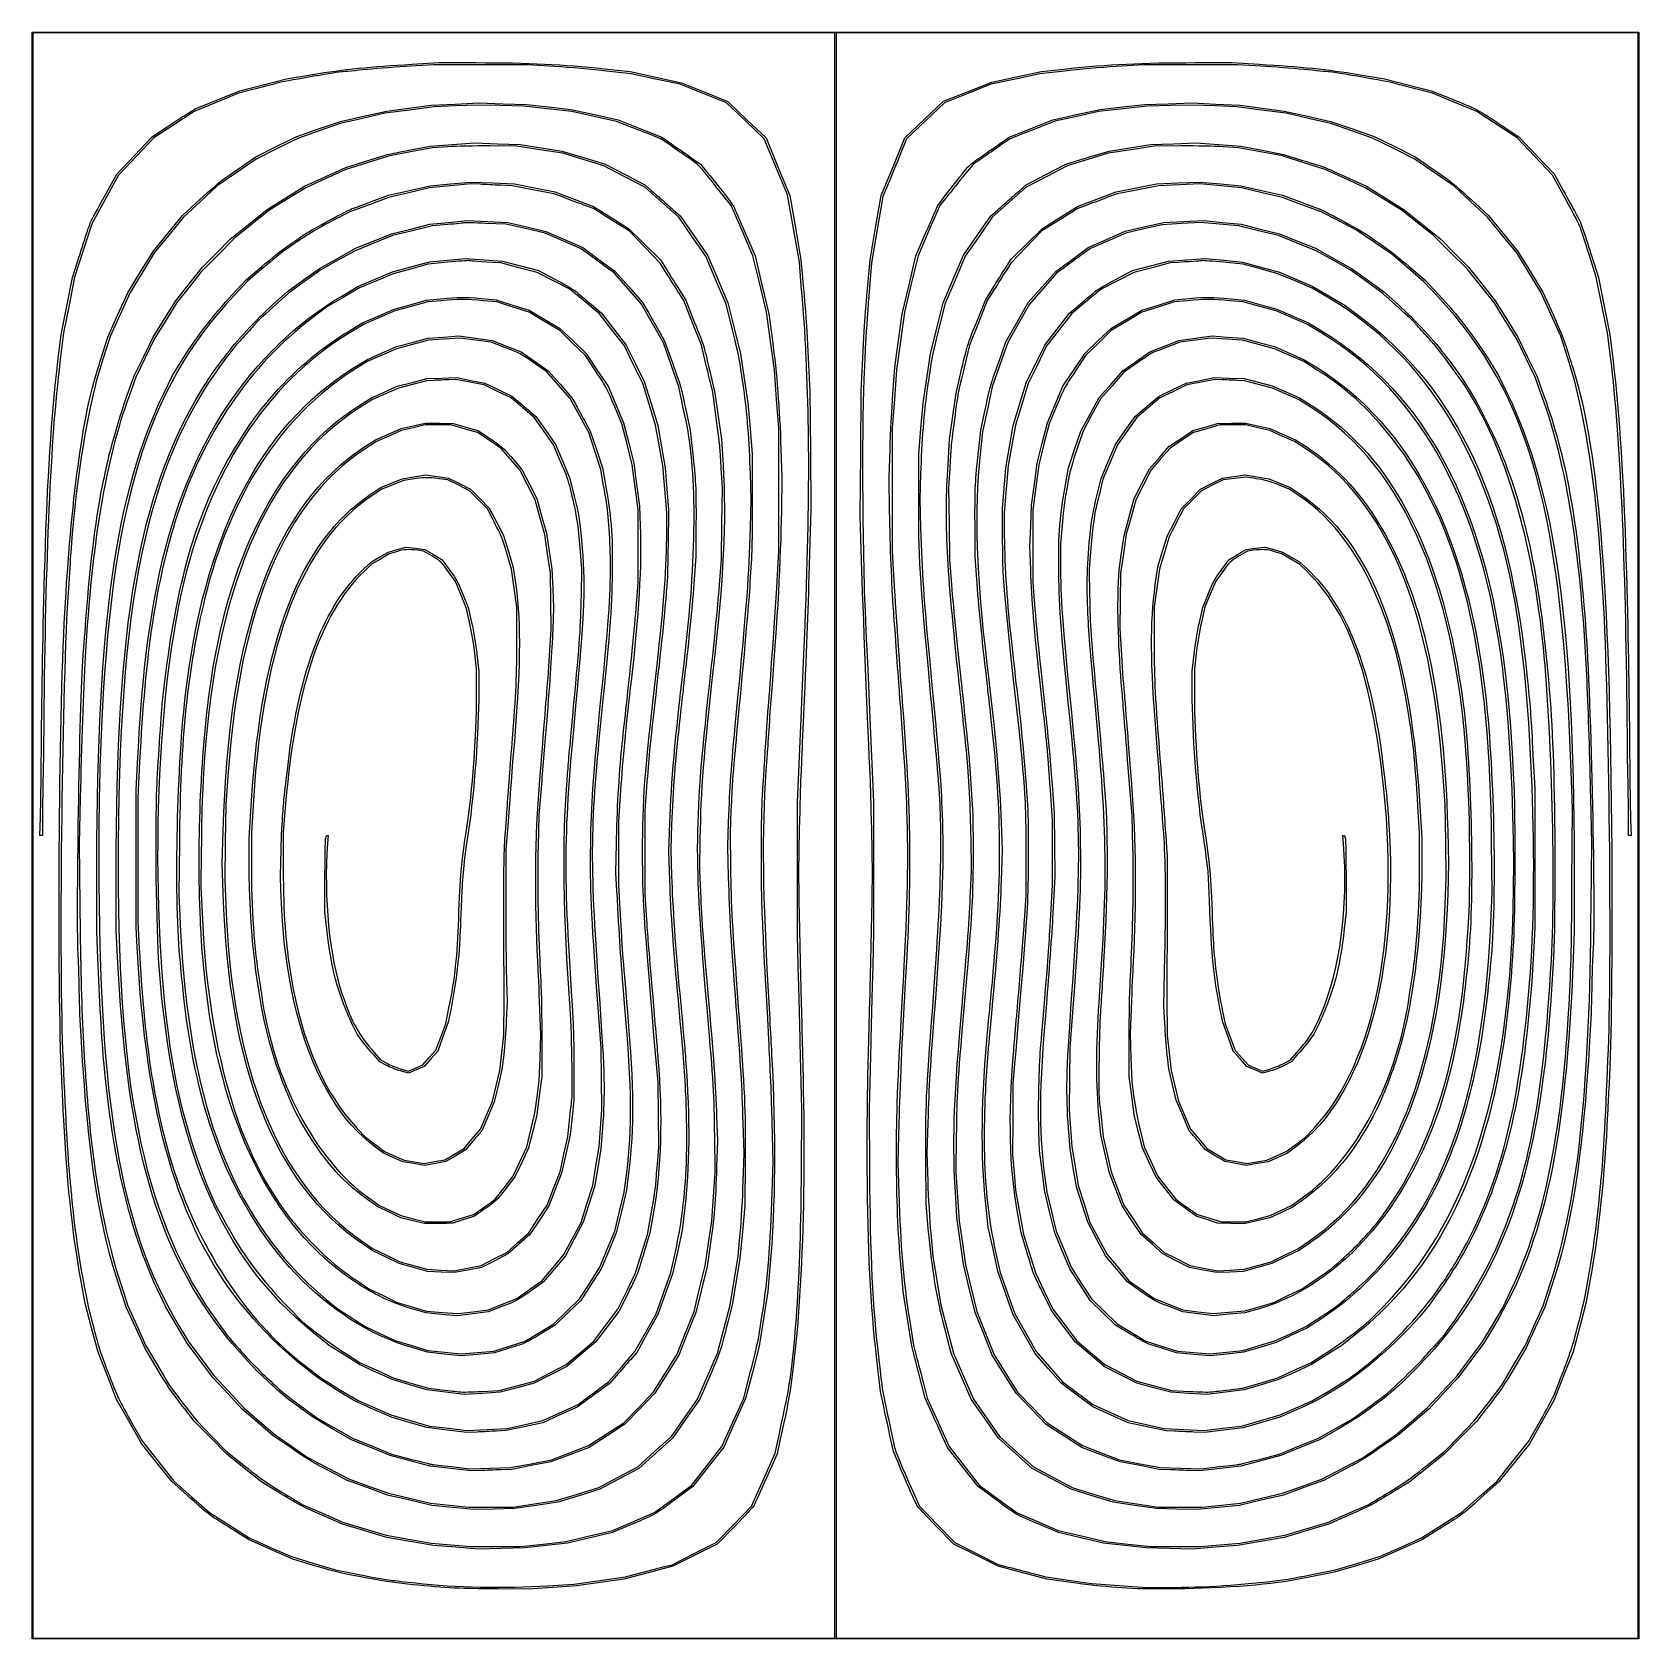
# Model space of a CAD drawing. Header units: millimetres. Extents: x 0 to 590, y -1 to 589.
import ezdxf

# ---------------------------------------------------------------- set-up
doc = ezdxf.new("R2010")
doc.units = ezdxf.units.MM
doc.layers.add('Image', color=7, linetype='CONTINUOUS')

msp = doc.modelspace()

# ---------------------------------------------------------------- linework, layer by layer
at = {"layer": 'Image', "color": 7}
for points in [[(0.145482, 294.206687), (0.145482, 589.206674), (295.145481, 589.206674), (590.145441, 589.206674), (590.145441, 294.206687), (590.145441, -0.7933), (295.145481, -0.7933), (0.145482, -0.7933)], [(294.850471, 294.206687), (294.850471, 588.911664), (147.645475, 588.911664), (0.440492, 588.911664), (0.440492, 294.206687), (0.440492, -0.49829), (147.645475, -0.49829), (294.850471, -0.49829)], [(589.850458, 294.206687), (589.850458, 588.911664), (442.645475, 588.911664), (295.440465, 588.911664), (295.440465, 294.206687), (295.440465, -0.49829), (442.645475, -0.49829), (589.850458, -0.49829)]]:
    msp.add_lwpolyline(points, close=True, dxfattribs=at)
for points in [[(56.686938, 558.987423), (59.981001, 561.100306), (68.191921, 564.382277), (76.402841, 567.664248), (84.957852, 569.890135), (93.512863, 572.116048), (103.247863, 573.700955)], [(192.04298, 576.563614), (182.01297, 577.181415), (164.75547, 577.198348), (147.497969, 577.215282), (139.09049, 576.712442)], [(139.532847, 577.419963), (149.562857, 577.998184), (162.985354, 577.998184)], [(210.185353, 575.744279), (219.772858, 574.693963), (229.212848, 572.660772), (238.652863, 570.627581), (247.12252, 567.158021), (255.592176, 563.68846), (262.619747, 557.023263), (269.647295, 550.358038), (274.010168, 539.781928), (278.373015, 529.205792), (280.423536, 517.38963), (282.47403, 505.573471), (283.052991, 498.935975)], [(282.599178, 495.986505), (281.865832, 504.689022), (279.695508, 517.079009), (277.525158, 529.469026), (273.247163, 539.777668), (268.969141, 550.086311), (262.042347, 556.643533), (255.115741, 563.200622), (246.589358, 566.630892), (238.062975, 570.061161), (229.065475, 571.983836), (220.067975, 573.90651), (211.070464, 574.926161)], [(307.237495, 498.936689), (307.816139, 505.574185), (309.861394, 517.374178), (311.906623, 529.174174), (316.264946, 539.754941), (320.623268, 550.335707), (327.723124, 557.067289), (334.822979, 563.798871), (343.672974, 567.340663), (352.522969, 570.882428), (361.667974, 572.811505), (370.812979, 574.740556), (380.105463, 575.757561)], [(379.220459, 574.926849), (370.222959, 573.907198), (361.225458, 571.984524), (352.227958, 570.061849), (343.704856, 566.632876), (335.181754, 563.203903), (328.217365, 556.618821), (321.252977, 550.033738), (318.925146, 544.324295)], [(451.200459, 576.71313), (442.792953, 577.21597), (425.535453, 577.199036), (408.277952, 577.182103), (398.247969, 576.564302)], [(427.305462, 577.998898), (440.72796, 577.998898), (450.75797, 577.420678)], [(487.042954, 573.701643), (496.777954, 572.116736), (505.332964, 569.892807), (513.887949, 567.668878), (521.70546, 564.54452)], [(81.15833, 568.121448), (75.883702, 566.747546), (67.735832, 563.412791), (59.587989, 560.078036), (52.206458, 555.222059), (44.824901, 550.366081), (38.337661, 543.539382), (31.850396, 536.712709), (26.945735, 527.780878), (22.041049, 518.849045), (18.901741, 509.04028), (15.762407, 499.231541), (13.699398, 488.980289), (11.636362, 478.729047), (10.332628, 467.961548)], [(563.350215, 527.779264), (558.443093, 536.708793), (551.948023, 543.540811), (545.452952, 550.372802), (538.077956, 555.225763), (530.70296, 560.07875), (522.55509, 563.413479), (514.407247, 566.748234), (509.132593, 568.122163)], [(218.556146, 554.944326), (214.684074, 556.440333), (206.510185, 558.239473), (198.33628, 560.038613), (189.437231, 561.030748), (180.538183, 562.022882), (171.983198, 562.229125), (163.428188, 562.435368), (155.610703, 562.08326), (147.793191, 561.731153), (138.730683, 560.561033), (129.668175, 559.390913), (121.473183, 557.503137), (113.27819, 555.615362), (105.596463, 552.973074), (97.914736, 550.33076), (90.139082, 546.440723), (82.363428, 542.55066), (75.253306, 537.653805), (68.143211, 532.756923), (61.948204, 526.991917), (55.753197, 521.226882), (50.384431, 514.673523), (45.015665, 508.120191), (40.552435, 500.859945), (36.089232, 493.599726), (32.44293, 485.543267), (28.796601, 477.486799), (26.275678, 469.439582), (23.754755, 461.392362), (21.852718, 452.950691)], [(78.388751, 540.716463), (82.302997, 543.408757), (89.793827, 547.154913), (97.284684, 550.901069), (105.317354, 553.668611), (113.350051, 556.436152), (121.868999, 558.339962), (130.387974, 560.243797), (138.500469, 561.297051), (146.612991, 562.35033), (155.462986, 562.77078), (164.312981, 563.191203), (172.972026, 562.937705), (181.631044, 562.684182), (189.787011, 561.759436), (197.942977, 560.834665), (206.626946, 558.91252), (215.310899, 556.990375), (223.315126, 553.826937), (231.319354, 550.663473), (234.901469, 548.178824)], [(355.389465, 548.178824), (358.971552, 550.663473), (366.97578, 553.826937), (374.980008, 556.990375), (383.663977, 558.915774), (392.347946, 560.841174), (400.515633, 561.763008), (408.683294, 562.684843), (417.330618, 562.938023), (425.977942, 563.191203), (434.827937, 562.77078), (443.677932, 562.35033), (451.790427, 561.297051), (459.902922, 560.243797), (468.421897, 558.339962), (476.940871, 556.436152), (484.973542, 553.668611), (493.006239, 550.901069), (500.497069, 547.154913), (507.987926, 543.408757), (511.902145, 540.716463)], [(568.436406, 452.951395), (566.536327, 461.393066), (564.008895, 469.461021), (561.481463, 477.528977), (557.810157, 485.615934), (554.138852, 493.702887), (549.707134, 500.911883), (545.275416, 508.120879), (539.90665, 514.674238), (534.537884, 521.227596), (528.342877, 526.992605), (522.14787, 532.757638), (515.037775, 537.654493), (507.927654, 542.551375), (500.152, 546.441411), (492.376345, 550.331448), (484.694618, 552.973762), (477.012891, 555.616076), (468.817899, 557.503852), (460.622906, 559.391627), (451.560398, 560.562779), (442.49789, 561.733957), (434.532873, 562.083498), (426.567883, 562.433039), (418.160378, 562.22759), (409.752872, 562.022141), (400.755372, 561.015217), (391.757898, 560.008318), (383.707633, 558.234393), (375.657394, 556.460494), (371.760135, 554.954777)], [(539.576741, 555.074739), (546.090545, 550.709749), (552.556749, 543.91427), (559.022954, 537.118765), (562.352339, 531.081767)], [(26.71904, 528.862124), (31.267862, 537.105192), (37.734861, 543.9071), (44.20186, 550.709034), (48.797355, 553.791774)], [(234.643341, 547.544988), (231.223496, 549.937721), (226.825856, 551.693046)], [(363.465236, 551.693734), (359.067596, 549.938435), (355.647751, 547.545703)], [(35.099982, 455.95464), (37.642627, 462.975102), (41.113987, 470.11464), (44.585347, 477.254178), (48.753645, 483.891677), (52.921971, 490.529183), (57.827372, 496.72419), (62.7328, 502.919171), (67.797877, 508.039387), (72.862981, 513.159577), (79.636447, 518.608274), (86.409912, 524.056947), (93.312574, 528.351135), (100.215235, 532.645322), (107.779117, 536.098531), (115.342972, 539.551767), (123.012978, 541.93987), (130.682984, 544.327972), (138.500469, 545.811306), (146.317981, 547.294613), (154.534325, 547.908896), (162.750696, 548.523206), (171.054326, 548.225258), (179.357982, 547.927338), (187.027989, 546.730812), (194.697968, 545.534314), (202.655973, 543.142242), (210.613978, 540.750171), (217.85537, 536.933239), (225.096778, 533.11628), (227.154866, 531.329655)], [(152.807972, 547.072469), (147.202985, 546.680753), (139.09049, 545.201415), (130.977995, 543.72205), (123.146461, 541.253805), (115.314926, 538.78556), (107.953954, 535.421886), (100.592981, 532.058185), (93.807979, 527.856099), (87.022978, 523.653984), (80.827998, 518.688602), (74.632991, 513.723246), (68.412928, 507.436217), (62.192891, 501.149188), (57.759427, 495.544175), (53.325963, 489.939189), (49.183144, 483.301677), (45.040351, 476.664178), (41.63855, 469.584177), (38.236749, 462.504178), (35.716037, 455.547822)], [(257.332182, 479.909176), (254.995937, 489.349168), (251.262561, 498.164555), (247.529184, 506.979943), (242.571633, 514.094562), (237.614083, 521.209181), (231.348538, 526.746199), (225.082993, 532.283213), (217.560492, 536.220689), (210.03798, 540.158166), (202.51548, 542.437207), (194.992979, 544.716248), (186.585473, 546.029746), (178.177967, 547.343243), (168.295489, 547.403727)], [(242.043631, 543.228126), (245.603679, 540.762077), (247.200995, 538.803129)], [(421.995301, 547.404415), (412.112797, 547.343958), (403.705317, 546.03046), (395.297812, 544.716936), (387.775311, 542.440858), (380.25281, 540.164754), (372.730309, 536.22233), (365.207808, 532.279906), (358.943692, 526.744902), (352.679549, 521.209869), (347.72057, 514.095276), (342.76159, 506.980657), (339.028214, 498.16527), (335.294837, 489.349882), (332.958619, 479.90988)], [(363.136041, 531.329655), (365.194156, 533.11628), (372.435537, 536.933239), (379.676918, 540.750171), (387.634923, 543.142242), (395.592928, 545.534314), (403.262934, 546.730812), (410.93294, 547.927338), (419.23657, 548.225258), (427.540227, 548.523206), (435.756571, 547.906383), (443.972942, 547.289586), (451.790427, 545.809798), (459.607938, 544.330036), (466.687923, 542.101768)], [(554.560095, 455.572384), (552.044675, 462.504882), (548.649647, 469.584881), (545.254646, 476.664882), (541.109816, 483.302381), (536.964986, 489.939877), (532.011378, 496.134884), (527.057769, 502.329891), (520.767777, 508.54408), (514.477811, 514.758269), (508.872798, 519.206391), (503.267786, 523.654513), (496.482811, 527.856708), (489.69781, 532.0589), (482.336837, 535.422574), (474.975864, 538.786275), (467.14433, 541.25452), (459.312795, 543.722765), (451.2003, 545.202103), (443.087805, 546.681441), (437.482792, 547.073157)], [(164.607991, 533.326201), (161.362982, 533.485057), (153.692976, 532.746155), (146.02297, 532.007253), (138.500469, 530.23772), (130.977995, 528.46816), (123.897983, 525.840715), (116.817971, 523.213241), (110.32798, 519.876978)], [(124.805557, 526.982101), (131.023106, 529.286251), (138.670543, 531.045281), (146.317981, 532.804284), (153.770737, 533.480691), (161.223494, 534.157072), (169.258255, 533.816976), (177.292989, 533.476881), (184.667985, 532.000321), (192.04298, 530.523761), (199.166357, 527.867635), (206.289734, 525.211536), (212.736371, 521.182141), (219.182996, 517.152748), (225.02362, 511.36348), (230.864244, 505.574185), (232.337974, 503.214181)], [(195.24346, 528.545074), (191.658938, 529.874605), (184.033461, 531.343466), (176.407984, 532.812327), (172.130492, 532.989862)], [(314.58799, 533.747364), (312.578612, 528.879851), (310.486287, 516.675096), (308.393962, 504.470343), (307.393969, 492.33761)], [(358.148381, 503.500381), (359.694315, 505.869169), (365.401086, 511.510932), (371.107857, 517.152695), (377.554483, 521.182114), (384.001109, 525.211536), (391.124486, 527.867635), (398.247863, 530.523761), (405.622859, 532.000321), (412.997854, 533.476881), (421.00867, 533.816024), (429.019512, 534.15514), (436.496188, 533.484342), (443.972863, 532.813518), (451.6203, 531.049885), (459.267737, 529.286251), (465.485286, 526.982101)], [(516.311426, 492.127505), (511.232961, 497.560168), (505.332964, 502.618948), (499.432968, 507.677755), (492.94295, 512.110743), (486.45296, 516.543757), (479.962969, 519.87547), (473.472951, 523.207182), (466.392966, 525.838281), (459.312954, 528.46935), (451.790453, 530.238646), (444.267952, 532.007941), (436.597973, 532.743324), (428.927967, 533.47868), (421.405466, 533.148877), (413.882965, 532.819074), (406.257488, 531.34717), (398.631985, 529.875293), (395.047489, 528.545762)], [(482.512044, 536.097923), (490.076137, 532.64511), (497.013248, 528.323248), (503.950331, 524.001408), (510.689136, 518.580493), (517.427942, 513.159577), (522.493019, 508.039387), (527.558123, 502.919171), (532.463551, 496.72419), (537.368952, 490.529183), (541.537277, 483.891677), (545.705576, 477.254178), (549.185587, 470.096844), (552.665573, 462.939511), (555.29778, 455.641845)], [(26.145239, 471.501678), (27.932287, 477.254178), (31.658308, 485.514176), (35.384329, 493.774165), (39.963658, 501.212979), (44.542987, 508.651818), (49.965887, 515.278123), (55.38876, 521.904453), (61.716403, 527.740609)], [(233.353947, 500.251695), (230.772434, 504.36922), (225.073283, 510.281705), (219.374105, 516.194163), (212.815058, 520.304571), (206.255973, 524.414981), (202.541964, 525.815236)], [(273.969422, 391.704024), (274.346771, 398.784025), (274.332748, 421.204023), (274.318725, 443.62402), (273.508333, 454.391519), (272.697941, 465.159018), (271.246807, 475.779017), (269.795647, 486.399019), (267.316236, 496.724031), (264.836799, 507.049025), (260.813701, 516.305976), (256.79058, 525.562929), (255.467504, 527.220967)], [(335.071053, 527.525608), (333.505566, 525.581503), (329.478713, 516.315607), (325.451887, 507.049713), (322.971207, 496.724719), (320.490527, 486.399723), (319.041827, 475.779721), (317.593154, 465.159722), (316.783344, 454.392223), (315.973507, 443.624724), (315.958161, 421.204726), (315.942816, 398.784729), (316.320852, 391.704728)], [(387.773564, 525.82529), (384.084162, 524.434349), (377.499132, 520.32198), (370.914103, 516.209615), (365.208469, 510.284245), (359.502836, 504.358874), (357.762089, 501.574373)], [(528.574599, 527.733676), (534.928038, 521.872756), (540.337974, 515.259178), (545.747936, 508.645574), (550.326868, 501.209724), (554.905826, 493.773901), (558.631847, 485.514033)], [(88.589391, 489.191688), (93.924714, 494.01229), (99.766343, 498.236363), (105.607973, 502.46041), (112.245495, 506.139388), (118.882991, 509.81834), (125.523557, 512.460654), (132.164095, 515.102942), (139.15235, 516.885149), (146.140577, 518.667356), (153.014267, 519.323284), (159.887983, 519.979239), (167.35299, 519.63835), (174.817997, 519.297434), (181.807998, 517.673052), (188.797972, 516.048695), (195.582973, 513.083033), (202.367974, 510.117398), (208.267971, 505.770162), (214.167978, 501.422926), (219.249274, 495.681044), (224.330544, 489.939189), (226.603077, 485.956675)], [(235.548957, 523.983179), (238.062975, 521.742158), (243.132471, 514.501729), (248.20194, 507.261301), (251.900101, 498.554022), (255.598261, 489.846743), (257.943316, 480.452953), (260.288398, 471.059179), (261.649838, 462.061679), (263.011304, 453.064179), (263.770976, 443.624179), (264.530674, 434.184179), (264.571817, 418.69668)], [(325.722715, 418.991683), (325.767509, 434.184179), (326.523556, 443.624179), (327.279629, 453.064179), (328.641069, 462.061679), (330.002536, 471.059179), (332.347617, 480.452953), (334.692672, 489.846743), (338.390832, 498.554022), (342.088993, 507.261301), (347.158462, 514.501729), (352.227932, 521.742158), (354.741976, 523.983179)], [(354.956262, 467.666678), (357.749257, 475.484176), (361.847785, 482.711677), (365.946313, 489.939189), (371.043299, 495.687341), (376.140285, 501.43552), (382.031577, 505.776459), (387.922869, 510.117398), (394.70787, 513.089172), (401.492872, 516.060972), (408.511209, 517.680513), (415.529546, 519.30008), (422.966216, 519.639673), (430.40286, 519.979239), (437.27655, 519.323284), (444.150266, 518.667356), (451.138494, 516.885149), (458.126721, 515.102942), (464.767287, 512.461501), (471.407852, 509.82006), (478.045348, 506.135816), (484.682844, 502.451546), (490.524474, 498.231918), (496.36613, 494.01229), (501.701452, 489.191688)], [(501.991383, 487.964479), (496.187959, 493.227087), (490.140457, 497.600199), (484.092956, 501.973312), (477.85379, 505.450942), (471.614624, 508.928546), (464.726303, 511.712598), (457.837955, 514.496649), (450.462959, 516.286582), (443.087964, 518.076488), (436.155457, 518.680082), (429.222951, 519.283703), (422.142965, 518.884446), (415.062954, 518.48519), (408.425457, 516.965794), (401.787961, 515.446424), (395.29797, 512.616494), (388.807953, 509.78659), (386.30047, 507.986391)], [(152.807998, 518.554537), (147.203012, 518.078975), (139.82799, 516.288963), (132.452994, 514.498925), (125.585125, 511.724795), (118.717256, 508.950665), (112.457638, 505.461631), (106.197993, 501.972624), (100.150518, 497.599511), (94.103016, 493.226399), (88.299593, 487.963791)], [(203.990505, 507.985703), (201.482996, 509.785902), (194.993005, 512.61533), (188.502988, 515.444784), (181.275497, 517.046412), (174.048007, 518.648015), (166.673011, 518.988904)], [(261.966465, 515.456663), (265.599911, 507.049184), (268.124644, 496.42918), (270.649404, 485.809175), (271.987878, 475.926679)], [(316.251637, 456.396688), (316.972918, 466.219193), (318.30909, 476.014184), (319.645236, 485.809175), (322.165577, 496.42918), (324.685919, 507.049184), (328.37466, 515.604169)], [(579.836296, 469.142249), (578.655408, 478.729748), (576.58716, 489.004919), (574.518938, 499.280065), (571.838656, 507.589913)], [(9.608225, 468.256545), (10.789087, 478.139045), (12.870802, 488.611544), (14.952517, 499.084035), (16.56928, 504.099054)], [(73.588865, 492.723717), (78.739747, 498.199189), (84.503854, 503.145072)], [(85.10549, 502.75841), (79.352998, 497.844357), (74.242863, 492.416774)], [(152.631574, 504.688678), (145.433584, 503.961656), (139.078002, 502.227391), (132.722446, 500.493127), (126.540509, 497.895924), (120.358573, 495.298721), (114.386503, 491.798178), (108.414408, 488.297629), (102.780529, 484.035094)], [(113.867973, 492.285355), (119.767996, 495.772537), (126.110482, 498.487612), (132.452994, 501.20266), (139.237969, 503.013627), (146.02297, 504.824594), (152.660493, 505.457028), (159.297989, 506.089461), (166.08299, 505.600008), (172.867992, 505.110556), (179.452042, 503.363962), (186.036119, 501.617341), (192.13704, 498.460624)], [(233.179084, 406.159182), (233.179084, 412.649181), (232.468175, 421.351681), (231.75724, 430.054181), (230.427338, 437.489383), (229.09741, 444.924585), (226.74582, 452.534382), (224.39423, 460.144177), (221.001001, 467.076678), (217.607773, 474.009177), (213.051384, 479.909176), (208.494983, 485.809175), (203.071766, 490.33191), (197.648575, 494.854644), (191.594829, 497.895712), (185.541083, 500.93678), (178.909831, 502.708959), (172.278579, 504.481112), (169.181076, 504.665156)], [(238.49033, 454.834178), (237.629958, 458.964178), (234.781083, 467.017782), (231.932209, 475.071386), (227.917606, 482.210281), (223.903004, 489.349168), (218.933388, 495.015987), (213.963773, 500.682807), (210.230862, 503.434156)], [(380.060087, 503.434844), (376.327213, 500.683495), (371.367705, 495.027047), (366.40817, 489.370626), (362.40259, 482.27526), (358.39701, 475.179905), (355.53144, 467.072387), (352.665844, 458.964866), (350.925468, 450.704868), (349.185065, 442.444867), (348.293313, 434.184867)], [(421.110455, 504.665844), (418.012952, 504.4818), (411.3817, 502.709647), (404.750448, 500.937468), (398.696702, 497.8964), (392.642956, 494.855332), (387.222067, 490.332598), (381.801178, 485.809863), (377.234073, 479.909864), (372.666941, 474.009865), (369.282153, 467.077366), (365.897365, 460.144865), (363.543235, 452.526947), (361.189131, 444.90903), (359.859362, 437.481948), (358.529593, 430.054869), (357.821038, 421.352369), (357.112458, 412.649869), (357.112458, 406.15987)], [(398.155021, 498.461153), (404.256974, 501.6184), (410.840018, 503.362639), (417.423063, 505.106904), (424.146549, 505.598844), (430.870061, 506.090784), (437.716552, 505.433824), (444.563069, 504.776863), (451.34807, 502.933829), (458.133071, 501.090794), (464.180573, 498.505894), (470.228075, 495.921021), (476.275577, 492.360126), (482.323052, 488.799234), (487.666683, 484.788431)], [(475.832955, 491.859138), (470.227969, 495.1532), (463.892786, 497.825042), (457.557629, 500.49691), (451.207788, 502.22964), (444.857973, 503.962343), (437.659957, 504.689365)], [(505.786963, 503.145072), (511.551096, 498.199189), (516.701978, 492.721944)], [(573.721537, 504.099742), (575.3383, 499.08475), (577.41774, 488.612248), (579.497153, 478.139749), (580.679444, 468.257249)], [(236.969849, 495.829899), (240.127995, 490.80562), (243.299555, 482.846805)], [(346.992913, 482.859177), (350.181909, 490.824167), (353.392152, 495.97788)], [(116.053458, 479.144411), (121.483925, 482.474073), (127.263457, 484.960728), (133.042988, 487.447385), (138.942985, 489.110117), (144.842981, 490.772864), (150.152984, 491.301476)], [(150.302314, 490.58972), (145.434801, 490.124397), (139.3873, 488.485534), (133.339798, 486.846673), (127.734812, 484.422611), (122.129799, 481.998551), (116.524813, 478.608101)], [(165.197985, 491.394424), (170.507988, 490.929233), (176.555489, 489.008014), (182.602991, 487.086801), (188.207977, 483.812696), (193.81299, 480.538593), (198.638646, 475.946385), (203.464302, 471.354179), (207.55394, 465.250696), (211.643615, 459.147214), (214.493072, 452.418196), (217.342528, 445.68918), (219.22279, 438.314179), (221.103051, 430.939181), (222.122544, 423.12168), (223.142036, 415.304182), (223.454112, 407.929181)], [(207.014984, 464.850271), (203.348017, 470.441361), (198.621395, 475.02777), (193.894773, 479.614176), (188.249782, 482.972633), (182.604817, 486.33109), (176.704794, 488.221675), (170.804797, 490.112253), (165.937311, 490.583634)], [(247.82184, 466.339179), (245.926206, 474.304177), (242.685378, 482.458569), (239.444523, 490.61295), (237.689965, 493.37356)], [(353.445862, 494.721691), (350.870355, 490.653511), (347.613043, 482.479185), (344.355705, 474.304865), (342.492086, 466.487367)], [(366.820602, 391.851683), (366.522337, 400.259183), (366.841531, 407.907327), (367.160724, 415.555473), (368.174449, 423.247326), (369.188147, 430.939181), (371.062905, 438.314179), (372.937663, 445.68918), (375.805482, 452.437635), (378.6733, 459.186089), (382.746666, 465.270133), (386.820006, 471.354179), (391.648996, 475.946922), (396.477959, 480.539668), (402.082972, 483.813233), (407.687958, 487.086801), (413.73546, 489.008014), (419.782961, 490.929233), (425.092964, 491.394424)], [(424.356046, 490.584296), (419.488533, 490.112914), (413.588537, 488.222329), (407.68854, 486.331743), (402.043549, 482.973287), (396.398558, 479.61483), (391.671962, 475.028423), (386.945339, 470.442014), (383.278373, 464.850924)], [(473.768544, 478.608754), (468.163531, 481.999205), (462.558545, 484.423264), (456.953532, 486.847326), (450.906031, 488.486187), (444.858555, 490.125059), (439.991042, 490.590381)], [(440.137965, 491.301476), (445.447968, 490.772864), (451.347964, 489.110117), (457.247961, 487.447385), (463.027492, 484.960728), (468.807024, 482.474073), (474.237491, 479.141964)], [(205.368667, 489.277863), (209.260502, 485.96157), (213.738692, 480.132873), (218.21687, 474.304177), (221.567236, 467.613232), (224.917628, 460.922285), (227.401404, 452.863233), (229.885154, 444.804181), (231.237651, 436.98668), (232.590148, 429.169179), (233.218745, 421.499181), (233.847342, 413.829183), (233.665944, 401.291682)], [(356.509552, 405.505264), (356.505583, 414.291344), (357.096477, 421.730263), (357.687397, 429.169179), (359.046324, 436.98668), (360.40525, 444.804181), (362.859128, 452.802829), (365.31298, 460.801476), (368.693588, 467.552828), (372.074195, 474.304177), (376.564465, 480.148614), (381.054709, 485.99305), (384.931384, 489.293606)], [(230.631385, 478.876677), (232.387133, 475.779176), (235.252385, 467.814178)], [(173.737703, 473.383668), (168.705567, 475.308554), (162.970194, 476.088818), (157.234795, 476.869082), (151.482303, 476.506383), (145.729812, 476.143684), (139.860798, 474.556229), (133.991784, 472.968777), (128.587617, 470.586741), (123.183423, 468.204706), (117.936603, 464.902468)], [(118.145492, 465.882077), (123.012978, 468.915331), (128.470486, 471.33856), (133.927993, 473.761789), (139.680484, 475.284164), (145.432976, 476.806542), (151.150595, 477.218927), (156.868241, 477.63131), (162.950615, 476.797234), (169.032989, 475.963157), (174.368523, 473.905754), (179.704057, 471.848354), (184.667482, 468.356267), (189.630906, 464.864177), (194.008782, 459.884446), (198.38663, 454.904716), (199.615038, 452.656948)], [(379.997487, 425.186682), (380.724403, 429.169179), (382.965159, 435.954181), (385.205942, 442.739179), (388.611976, 448.915083), (392.017984, 455.090987), (396.343789, 459.977582), (400.66962, 464.864177), (405.62815, 468.356267), (410.586706, 471.848354), (415.922241, 473.905754), (421.257775, 475.963157), (427.340149, 476.797234), (433.422523, 477.63131), (439.140142, 477.218927), (444.857788, 476.806542), (450.610279, 475.284164), (456.362771, 473.761789), (461.820278, 471.33856), (467.277786, 468.915331), (472.145272, 465.882561)], [(472.382577, 464.893554), (467.109934, 468.205359), (461.70574, 470.587395), (456.301546, 472.969431), (450.432559, 474.556883), (444.563545, 476.144338), (438.811054, 476.507037), (433.058536, 476.869736), (427.323163, 476.089471), (421.587764, 475.309207), (416.627223, 473.405768)], [(48.46517, 456.467223), (51.694092, 463.094178), (55.540605, 469.289177)], [(209.891719, 423.26918), (208.976631, 428.57918), (206.745109, 435.364181), (204.51356, 442.14918), (201.118003, 448.400471), (197.722447, 454.651763), (193.408627, 459.539826), (189.094808, 464.427892), (184.817316, 467.42287)], [(285.134309, 469.498444), (285.732876, 457.193475), (285.909115, 435.510977), (286.085354, 413.828479), (285.73912, 401.880978)], [(304.855134, 391.287416), (304.232066, 411.469182), (304.394415, 434.479182), (304.556763, 457.489179), (305.160383, 469.694786)], [(406.114349, 467.842139), (400.903539, 464.181949), (396.697061, 459.360891), (392.490583, 454.539831), (389.203373, 448.498314), (385.916137, 442.456795), (383.636778, 435.632048)], [(534.638082, 469.436677), (538.58667, 463.094178), (541.824456, 456.456679)], [(119.796783, 451.793366), (124.48811, 454.79725), (129.355623, 456.972368), (134.223109, 459.147486), (139.680617, 460.575969), (145.138124, 462.004452), (150.595605, 462.199738), (156.053113, 462.395027), (161.214525, 461.338766), (166.375963, 460.282504), (171.324174, 457.937065), (176.272412, 455.591627), (180.707569, 451.846206), (185.142727, 448.100786), (188.760216, 442.912481), (192.377731, 437.72418), (194.98565, 431.529181), (197.593542, 425.334182), (199.179851, 418.84418)], [(147.684606, 461.332307), (144.91942, 461.187696), (139.780867, 459.84882), (134.642315, 458.509944), (129.861056, 456.390925), (125.079797, 454.271904), (120.507321, 451.379156)], [(193.845772, 432.367658), (191.614646, 437.631134), (188.142228, 442.598492), (184.66981, 447.565851), (180.376152, 451.227102), (176.082494, 454.888351), (171.083668, 457.266061), (166.084816, 459.643768), (160.922319, 460.672677), (155.759795, 461.701586), (153.104808, 461.589252)], [(248.98172, 464.716677), (250.89561, 456.604179), (252.067, 448.171903), (253.238363, 439.73963), (253.83693, 430.265158)], [(336.458236, 430.411964), (337.061142, 439.789181), (338.231633, 448.238912), (339.402123, 456.688645), (341.027432, 463.578911)], [(391.011006, 418.402342), (392.691983, 425.334843), (395.302521, 431.529842), (397.913086, 437.724841), (401.530601, 442.913143), (405.14809, 448.101447), (409.583248, 451.846868), (414.018405, 455.592288), (418.966616, 457.937727), (423.914853, 460.283165), (429.076266, 461.339427), (434.237704, 462.395689), (439.695185, 462.198437), (445.152693, 462.001182), (450.31519, 460.676416), (455.477687, 459.35165), (460.492705, 457.15111), (465.507697, 454.95057), (470.227704, 451.960181)], [(437.188523, 461.589905), (434.533508, 461.70224), (429.371011, 460.673331), (424.208514, 459.644422), (419.209662, 457.266714), (414.21081, 454.889005), (409.917178, 451.227756), (405.62352, 447.566505), (402.155044, 442.604782), (398.686542, 437.643058), (396.015071, 431.341446), (393.343573, 425.039835), (392.465844, 421.352335)], [(469.786009, 451.379809), (465.213506, 454.272557), (460.432274, 456.391579), (455.651015, 458.510597), (450.512463, 459.849474), (445.373911, 461.18835), (442.608724, 461.332961)], [(222.33929, 381.969183), (222.724815, 387.279183), (222.693461, 400.554183), (222.662082, 413.829183), (221.570543, 422.089181), (220.479005, 430.349181), (218.58435, 437.87168), (216.689695, 445.39418), (214.062568, 451.618649)], [(240.412766, 449.376678), (241.743673, 443.034179), (242.61902, 435.216681)], [(347.667071, 435.216681), (348.537656, 443.034179), (349.874913, 449.376678)], [(376.229529, 451.623644), (373.596528, 445.394834), (371.705445, 437.872333), (369.814363, 430.349835), (368.722798, 422.089834), (367.631259, 413.829837), (367.599906, 400.554836), (367.568553, 387.279836), (367.955797, 381.969837)], [(121.985178, 436.759186), (126.257987, 439.550122), (130.977995, 441.626215), (135.697976, 443.702308), (140.122974, 444.653932), (144.547971, 445.605559), (149.710468, 445.561532), (154.872991, 445.517505), (159.366833, 444.195388), (163.860675, 442.873268), (168.069323, 440.102281)], [(190.159994, 360.286685), (190.785336, 369.874185), (190.617696, 380.199184), (190.450083, 390.524183), (189.41207, 397.660345), (188.374056, 404.796504), (186.630902, 411.137736), (184.887774, 417.478964), (182.03001, 422.997929), (179.172245, 428.516897), (175.726021, 432.492751), (172.279823, 436.468602), (168.001828, 439.320607), (163.723833, 442.172611), (158.850076, 443.562145), (153.976319, 444.951681), (149.218687, 444.951681), (144.461029, 444.951681), (140.080429, 443.915972), (135.699802, 442.880263), (131.127326, 440.899177), (126.554823, 438.918091), (122.129826, 435.990452)], [(202.966065, 446.57418), (205.088711, 442.739179), (207.327536, 435.954181), (209.566361, 429.169179), (210.293277, 425.186682)], [(398.982055, 385.067345), (399.288628, 391.704844), (400.191598, 398.047343), (401.094568, 404.389845), (402.959669, 411.174843), (404.824796, 417.959842), (407.651551, 423.417341), (410.478307, 428.874841), (414.098045, 433.004841), (417.717783, 437.134841), (422.061844, 440.00085), (426.405932, 442.866857), (430.91176, 444.192512), (435.417587, 445.518167), (440.580084, 445.562194), (445.742581, 445.60622), (450.167579, 444.654593), (454.592602, 443.702969), (459.312584, 441.626876), (464.032592, 439.550784), (468.305401, 436.759847)], [(468.162949, 435.991114), (463.737952, 438.918752), (459.165449, 440.899838), (454.592973, 442.880925), (450.212346, 443.916633), (445.831746, 444.952342), (441.074088, 444.952342), (436.316456, 444.952342), (431.442699, 443.562806), (426.568942, 442.173273), (422.290947, 439.321268), (418.012952, 436.469264), (414.542015, 432.465059), (411.071053, 428.460855), (408.235434, 422.960811), (405.399815, 417.460769), (403.65928, 411.128967), (401.918718, 404.797165), (400.881367, 397.661006), (399.843988, 390.524845), (399.67193, 380.347345), (399.499871, 370.169846), (400.136247, 360.287347)], [(177.336883, 431.676681), (179.988273, 428.57918), (182.727557, 423.26918), (185.466815, 417.959181), (187.234496, 411.616682), (189.002177, 405.274183), (189.990925, 398.636684), (190.979673, 391.999182), (191.299475, 384.919184), (191.619277, 377.839185), (191.308338, 369.874185)], [(275.108824, 436.101681), (275.459264, 425.629181), (275.263367, 413.313465)], [(315.025955, 413.190307), (314.831486, 425.629181), (315.180921, 436.101681)], [(124.291498, 419.367904), (128.150525, 421.956627), (132.072232, 423.590466), (135.993939, 425.224305), (140.32837, 425.913011), (144.662827, 426.601718), (148.866553, 426.015148), (153.070306, 425.428577), (157.069615, 423.413444), (161.068924, 421.398311), (164.521049, 417.908746), (167.9732, 414.419183), (170.615964, 409.404183), (173.258728, 404.389183), (175.051042, 398.489184), (176.843383, 392.589182), (177.720423, 386.099183)], [(139.815713, 425.10923), (136.556655, 424.593814), (132.548958, 422.985475), (128.541262, 421.377134), (124.859161, 418.930656)], [(169.170519, 410.584182), (167.315472, 414.124183), (164.045143, 417.464333), (160.774787, 420.804483), (156.792279, 422.805495), (152.809771, 424.80651), (149.564788, 425.20915)], [(252.69266, 387.869182), (253.278739, 395.539183), (253.453681, 408.666683), (253.628624, 421.794181), (253.288131, 427.39918)], [(263.873026, 407.191682), (264.155733, 417.664181), (263.886519, 426.956681)], [(326.401609, 426.957384), (326.129697, 417.664885), (326.415738, 407.192385)], [(337.002855, 427.399868), (336.662362, 421.794869), (336.837305, 408.667371), (337.012247, 395.539871), (337.598696, 387.86987)], [(412.584469, 386.207451), (413.48273, 392.805053), (415.259513, 398.597449), (417.036295, 404.389845), (419.574285, 409.257344), (422.112247, 414.124844), (425.667612, 417.766045), (429.222951, 421.407249), (433.222286, 423.418244), (437.221596, 425.429238), (441.425322, 426.015809), (445.629075, 426.60238), (449.963505, 425.913672), (454.297962, 425.224967), (458.219669, 423.591128), (462.141376, 421.957289), (465.966405, 419.390542)], [(447.739365, 425.524695), (445.90067, 425.84224), (441.691863, 425.317404), (437.483057, 424.792566), (433.500575, 422.798857), (429.518067, 420.805145), (426.246679, 417.464994), (422.975292, 414.124844), (420.272943, 408.999111)], [(465.433481, 418.931318), (461.751592, 421.377796), (457.809036, 422.959996)], [(212.713828, 408.224181), (213.181929, 402.324182), (213.161027, 393.179184)], [(243.91868, 408.814183), (243.891719, 396.719182), (243.413247, 389.777532)], [(346.877607, 389.777532), (346.399135, 396.719182), (346.372174, 408.814183)], [(377.128927, 393.180322), (377.102998, 402.324182), (377.574036, 408.224181)], [(378.33466, 408.077335), (377.761361, 401.144836), (377.753688, 393.895631)], [(121.961762, 392.068818), (124.78394, 394.674093), (127.881444, 396.481449), (130.978947, 398.288804), (134.236709, 399.200051), (137.494471, 400.111297), (140.894393, 399.689532), (144.294341, 399.267765), (147.504213, 397.339744), (150.714086, 395.41172), (153.290042, 391.880078)], [(133.957997, 398.431153), (131.274778, 397.635622), (128.029769, 395.736155), (124.784787, 393.836685), (122.140144, 391.295433)], [(146.911362, 396.865748), (143.913236, 398.640184), (141.723994, 398.924326)], [(178.147964, 366.629184), (178.116134, 378.134185), (177.171413, 385.066684), (176.226665, 391.999182), (174.450676, 397.899182)], [(201.829574, 382.411683), (202.003802, 391.999182), (201.656616, 396.719182)], [(388.637138, 396.719836), (388.290428, 391.999836), (388.458253, 382.559836)], [(415.816011, 397.752343), (414.0614, 391.999844), (413.115753, 385.067345), (412.170132, 378.134847), (412.141583, 366.629846)], [(437.001859, 391.880739), (439.577816, 395.412382), (442.787688, 397.340406), (445.99756, 399.268427), (449.397509, 399.690194), (452.797431, 400.111958), (456.055193, 399.200712), (459.312954, 398.289466), (462.409373, 396.472157), (465.505792, 394.654845), (468.309369, 392.086656)], [(448.568834, 398.924987), (446.379618, 398.640846), (443.381492, 396.86641)], [(468.355089, 391.095289), (465.653905, 393.730732), (462.335978, 395.682645), (459.018076, 397.634556), (456.334857, 398.430952)], [(157.303666, 383.272285), (155.552838, 387.525388), (153.325655, 390.647286)], [(436.977121, 390.672345), (434.752451, 387.574844), (432.779347, 382.854847), (430.806244, 378.134847), (429.517088, 372.382345)], [(158.433225, 382.501138), (160.312137, 377.939933), (161.522897, 372.441543)], [(428.768979, 372.442204), (429.979765, 377.940595), (431.858677, 382.5018)], [(163.361169, 345.536686), (163.368312, 355.419185), (162.715321, 361.024185)], [(163.450069, 360.75341), (164.166428, 354.563663), (164.166428, 346.731425)], [(426.125474, 346.598271), (426.125474, 354.564324), (426.841833, 360.754072)], [(427.572718, 361.024846), (426.91753, 355.419847), (426.928114, 345.537347)], [(281.14434, 281.374025), (281.155452, 306.449037), (282.539779, 337.129029)], [(307.754517, 337.277365), (309.130298, 306.449883), (309.144056, 281.817387)], [(38.723821, 253.201695), (38.34798, 260.429185), (38.34798, 285.651702), (38.34798, 310.874193), (38.870109, 320.904176)], [(39.626553, 321.199187), (38.980969, 308.219178), (38.994198, 285.356692), (39.007428, 262.494205), (39.502595, 252.797782)], [(404.34037, 289.782351), (404.043931, 301.434839), (402.407536, 322.084853)], [(551.269763, 323.854201), (551.929608, 311.464187), (551.936222, 285.946686), (551.942837, 260.429185), (551.564086, 253.201695)], [(72.105691, 317.511689), (71.225078, 305.564191), (71.045717, 291.699177), (70.866382, 277.834191), (71.217934, 268.689186)], [(187.162053, 312.939186), (186.255511, 301.729187), (185.953278, 290.0767)], [(374.665762, 313.087353), (375.398949, 302.319843), (375.568256, 290.814861), (375.737563, 279.309851), (374.967493, 265.592344)], [(519.077592, 268.984857), (519.428615, 278.424847), (519.247455, 291.994849), (519.066321, 305.564852), (518.184279, 317.51235)], [(565.568455, 276.933046), (565.731835, 304.056198), (565.389491, 314.545551)], [(17.814198, 307.924194), (17.473891, 291.109183), (17.667989, 268.689186)], [(79.79644, 285.377329), (79.79644, 293.215478), (80.685493, 307.053266)], [(81.408388, 307.186695), (80.654352, 295.239197), (80.643768, 284.324182)], [(216.229558, 310.912901), (215.495498, 299.446627), (215.495498, 287.692645), (215.495498, 275.938689), (216.091499, 264.938929)], [(225.627479, 310.136693), (225.127337, 303.204187), (225.11305, 287.864201), (225.098762, 272.524189), (225.611921, 265.001688)], [(345.006448, 311.229581), (345.615042, 301.849255), (345.655232, 289.252073)], [(374.207054, 265.081195), (374.795276, 275.928185), (374.791836, 287.796176), (374.788397, 299.664194), (374.066455, 310.944149)], [(509.605615, 307.039851), (510.492816, 293.174865), (510.492816, 285.357353)], [(572.621162, 268.837405), (572.814546, 291.404908), (572.475164, 308.072414)], [(3.992523, 303.27782), (3.980352, 294.206554), (3.505028, 294.206554), (3.029678, 294.206554), (3.207822, 300.770311)], [(92.856829, 301.581682), (92.367694, 295.239197), (92.375631, 281.964178)], [(256.762401, 303.386881), (256.416723, 295.309576), (256.588755, 282.441883)], [(509.648821, 284.633877), (509.634798, 295.267877), (509.032765, 304.841375)], [(587.083524, 300.181031), (587.260345, 294.207269), (586.785392, 294.207269), (586.310438, 294.207269), (586.297738, 303.278535)], [(70.335628, 272.966704), (69.985267, 284.029198), (70.311419, 295.829191)], [(234.319174, 277.638029), (233.970373, 288.356855), (234.316078, 298.878011)], [(234.984971, 298.189195), (234.694988, 289.04419), (234.970101, 279.161685)], [(255.891816, 278.866701), (255.585032, 290.224178), (255.899198, 299.0742)], [(281.849296, 296.565976), (281.505364, 280.783501), (281.845962, 263.231017)], [(308.445027, 263.231705), (308.783588, 280.489179), (308.433888, 296.419185)], [(355.9725, 299.024802), (356.317305, 288.649722), (355.970966, 277.784793)], [(519.976726, 295.829852), (520.297401, 284.029859), (519.95249, 272.967366)], [(54.216603, 291.404194), (54.057695, 272.819199), (54.397737, 264.559199)], [(108.461504, 294.206687), (108.794429, 294.206687), (108.592684, 291.336645)], [(174.596171, 294.944186), (174.122196, 289.04419), (174.046234, 272.819199)], [(214.878305, 273.999188), (214.530828, 280.489179), (214.699791, 291.109183)], [(245.380318, 293.255774), (245.207386, 281.242368), (245.554969, 273.343286)], [(344.736837, 273.363553), (345.085346, 281.282902), (344.91215, 293.276041)], [(481.700117, 291.337307), (481.498372, 294.207348), (481.831297, 294.207348)], [(535.894244, 264.854844), (536.235847, 273.114844), (536.07641, 291.55236)], [(24.272439, 249.071681), (23.893, 258.954186), (23.920966, 284.029198)], [(62.250359, 288.749179), (62.119628, 275.179203), (62.530235, 265.886693)], [(364.528755, 262.933704), (365.18127, 272.229205), (365.177831, 287.421685)], [(432.456027, 270.312351), (432.026052, 281.079861), (431.308978, 286.537342)], [(566.371465, 283.881693), (566.397924, 258.954186), (566.019728, 249.071681)], [(31.539748, 249.366692), (31.057228, 259.54418), (31.015106, 280.489179)], [(108.343949, 259.986696), (107.675982, 266.034198), (107.68683, 279.30919)], [(482.606579, 279.309851), (482.617957, 266.034859), (481.943613, 259.987357)], [(559.271901, 280.489179), (559.225943, 259.54418), (558.747258, 249.366692)], [(416.079853, 225.324851), (415.753807, 231.519858), (416.115493, 250.252358)], [(174.257742, 244.941694), (174.545185, 233.289206), (174.230834, 226.343894)], [(118.953635, 131.025686), (123.792414, 127.791261), (129.008622, 125.278592), (134.224803, 122.765897), (139.611137, 121.169798), (144.997445, 119.573699), (150.821136, 119.099513), (156.6448, 118.625327), (162.102308, 119.355101), (167.559815, 120.084874), (172.869817, 122.131241), (178.179793, 124.177608), (182.791586, 127.469739), (187.403353, 130.76187), (191.419463, 135.540774), (195.435574, 140.319705), (198.567076, 146.232586), (201.698552, 152.145468), (203.850646, 158.939836), (206.002767, 165.734203), (207.191408, 172.814189), (208.380048, 179.8942), (208.879952, 186.679202), (209.379882, 193.464203), (209.212719, 204.821707), (209.045581, 216.179184), (207.855829, 232.551707)], [(119.47788, 186.653458), (122.527389, 183.382705), (126.030101, 180.803176), (129.532814, 178.223674), (133.125988, 176.631306), (136.719162, 175.038937), (140.422508, 174.413251), (144.125828, 173.787591), (147.936437, 174.446826), (151.747045, 175.106089), (155.259733, 177.205161), (158.772421, 179.304206), (161.759963, 182.844199), (164.747479, 186.384191), (166.955798, 191.546688), (169.164116, 196.709185), (170.511771, 202.314198), (171.8594, 207.919184), (172.627565, 214.409201), (173.395729, 220.899192), (173.418748, 234.469195)], [(153.959676, 230.781697), (152.926293, 225.6192), (150.998301, 220.309198), (149.070282, 214.999196), (146.565869, 212.196703), (144.061429, 209.394183), (141.208083, 208.183026), (138.354737, 206.97187), (135.404738, 207.778981)], [(135.811244, 208.385221), (138.282638, 207.722413), (140.921407, 208.82898), (143.560202, 209.935521), (145.995295, 212.631678), (148.430387, 215.327861), (150.215161, 220.17852), (151.999908, 225.029206), (153.206408, 230.929202)], [(167.574499, 158.768756), (170.214803, 160.653304), (173.435682, 164.795911), (176.656587, 168.938519), (179.245773, 174.416346), (181.834959, 179.8942), (183.312815, 186.089207), (184.790672, 192.284188), (185.560318, 198.184184), (186.329991, 204.084207), (186.659159, 212.572808), (186.988328, 221.061408), (186.48083, 233.370301)], [(382.436178, 232.552368), (381.246929, 216.179846), (381.080188, 204.822368), (380.913448, 193.464864), (381.413405, 186.679863), (381.913361, 179.894862), (383.095493, 172.81485), (384.277651, 165.734865), (386.436228, 158.940497), (388.594778, 152.14613), (391.726254, 146.233248), (394.85773, 140.320366), (398.887281, 135.525481), (402.916833, 130.730596), (407.515185, 127.453202), (412.113511, 124.175835), (417.423513, 122.130686), (422.733515, 120.085536), (428.191023, 119.354095), (433.64853, 118.622655), (439.523391, 119.113589), (445.398252, 119.60455), (450.73339, 121.185567), (456.068528, 122.766559), (461.284709, 125.279254), (466.500916, 127.791922), (471.314719, 131.019945)], [(403.809219, 233.584852), (403.302727, 221.489848), (403.637928, 212.639853), (403.973102, 203.789858), (404.740288, 198.037367)], [(416.86855, 234.617362), (416.902072, 220.899854), (417.667776, 214.409863), (418.433507, 207.919845), (419.781162, 202.314859), (421.128817, 196.709847), (423.337109, 191.54735), (425.545428, 186.384853), (428.529398, 182.849411), (431.513396, 179.313969), (434.994942, 177.216352), (438.476514, 175.118762), (442.32181, 174.453494), (446.167079, 173.788252), (449.870425, 174.413912), (453.573745, 175.039599), (457.133052, 176.616965), (460.692359, 178.194305), (464.235474, 180.795821), (467.778615, 183.397336), (470.821562, 186.661104)], [(454.887957, 207.779643), (451.937959, 206.972531), (449.084613, 208.183688), (446.231267, 209.394845), (443.721376, 212.197364), (441.211486, 214.999857), (439.289394, 220.309859), (437.367302, 225.619862), (436.332437, 230.782359)], [(437.188152, 230.224008), (438.261779, 225.093156), (440.061369, 220.193998), (441.860959, 215.294868), (444.316953, 212.607071), (446.772922, 209.919275), (449.38629, 208.823371), (451.999633, 207.727493), (454.623797, 208.455389)], [(121.496916, 218.539188), (119.443194, 221.194203), (117.786584, 224.734195)], [(472.506137, 224.734857), (470.849528, 221.194864), (468.795779, 218.53985)], [(229.857849, 174.584225), (230.323701, 179.894227), (230.150848, 191.69422), (229.97797, 203.494213), (228.489027, 220.899219)], [(130.135191, 209.868634), (127.815642, 211.151149), (125.683153, 213.517661)], [(125.764592, 214.47376), (128.015085, 211.883357), (130.677455, 210.465666)], [(173.296087, 213.821694), (172.675745, 208.24478), (171.241571, 202.329491), (169.807397, 196.414201), (167.558201, 191.104199), (165.309005, 185.794197), (164.304488, 184.665802)], [(187.288947, 218.096699), (187.254895, 205.559207), (186.345946, 198.6267), (185.436996, 191.694193), (183.950964, 185.612402), (182.464905, 179.53061), (179.953877, 174.171395), (177.442823, 168.812181), (175.007915, 165.686843)], [(282.657809, 170.896542), (282.811374, 193.759028), (282.19508, 218.244046)], [(308.096994, 218.244892), (307.480541, 193.759875), (307.633179, 170.897388)], [(467.000158, 160.556837), (463.182724, 157.860759), (458.932007, 155.831299), (454.681291, 153.801866), (449.916939, 152.687044), (445.152587, 151.572248), (440.2851, 151.732903), (435.417587, 151.893558), (431.521756, 153.143106), (427.625926, 154.39268), (423.556766, 157.319078), (419.487581, 160.245475), (416.175685, 164.51204), (412.86379, 168.778578), (410.344718, 174.154938), (407.825673, 179.531271), (406.339615, 185.613063), (404.853583, 191.694855), (403.944633, 198.627361), (403.035683, 205.559868), (403.001631, 218.097361)], [(425.979873, 184.666463), (424.967842, 185.794858), (422.631836, 191.399871), (420.29583, 197.004857), (418.935527, 202.757348), (417.575225, 208.509866), (416.990549, 213.819868)], [(459.759571, 210.529907), (462.271181, 211.87653), (464.524955, 214.470691)], [(464.609542, 213.518323), (462.47708, 211.15181), (460.157504, 209.869295)], [(199.083093, 209.541688), (199.083093, 197.299206), (198.415205, 190.809189), (197.747344, 184.319198), (196.168417, 177.239186), (194.589516, 170.159201), (192.242873, 164.169934), (189.896204, 158.180667), (186.413811, 152.959935), (182.931418, 147.739203), (178.893956, 144.141452), (174.85652, 140.543701), (170.026896, 138.055559), (165.197271, 135.567418), (160.182279, 134.62431), (155.167261, 133.681203), (150.299774, 133.874772), (145.432288, 134.068341), (140.181023, 135.542864), (134.929759, 137.017361), (130.104103, 139.326035), (125.278473, 141.63471), (121.490381, 144.217731)], [(360.888723, 210.279876), (360.261608, 203.199891), (360.227582, 190.072377), (360.193557, 176.94489), (360.733307, 170.454899), (361.273083, 163.964882), (362.719243, 155.852386), (364.165403, 147.739891), (366.346707, 140.659879), (368.527985, 133.579894), (371.760505, 126.930359), (374.992999, 120.280825), (379.314888, 114.521269), (383.636804, 108.761713), (388.832242, 104.355792), (394.027706, 99.949898), (399.907541, 96.898141), (405.787376, 93.846357), (412.195479, 92.134053), (418.603555, 90.421723), (425.047429, 90.059694)], [(121.097316, 145.373749), (125.374808, 142.446955), (130.242321, 140.056365), (135.109807, 137.665775), (140.124799, 136.295815), (145.139817, 134.925882), (150.0916, 134.641588), (155.043383, 134.357319), (160.021122, 135.354402), (164.99886, 136.351457), (169.699606, 138.705296), (174.400379, 141.059136), (178.4634, 144.694167), (182.526421, 148.329198), (185.887105, 153.420839), (189.24779, 158.512481), (191.614567, 164.622292), (193.981344, 170.732103), (195.43904, 177.15735), (196.896709, 183.582598), (197.499429, 189.703389)], [(251.479572, 190.956694), (251.763946, 182.254204), (251.480207, 172.519205)], [(271.880008, 163.142927), (272.219283, 174.416796), (271.877229, 188.955412)], [(318.409235, 188.89096), (318.061863, 174.098476), (318.406377, 162.983357)], [(329.030642, 188.842461), (328.676364, 177.730015), (329.025588, 167.159963)], [(469.627074, 144.763726), (465.507591, 141.92181), (460.444445, 139.472932), (455.381299, 137.024081), (450.119451, 135.546542), (444.857603, 134.069003), (439.99009, 133.875434), (435.122603, 133.681864), (430.107585, 134.624972), (425.092593, 135.568079), (420.233785, 138.071355), (415.375003, 140.574604), (411.367016, 144.157248), (407.359028, 147.739865), (403.876344, 152.960596), (400.39366, 158.181328), (398.049425, 164.170595), (395.705191, 170.159862), (394.119119, 177.239847), (392.533022, 184.319859), (391.921279, 190.563232)], [(392.793901, 189.704051), (393.396595, 183.583259), (394.854291, 177.158012), (396.31196, 170.732764), (398.687627, 164.60004), (401.063294, 158.467343), (404.413792, 153.398588), (407.764317, 148.329859), (411.828634, 144.694828), (415.892951, 141.059797), (420.593698, 138.705958), (425.29447, 136.352119), (430.272209, 135.355063), (435.249947, 134.357981), (440.20173, 134.642249), (445.153513, 134.926544), (450.168505, 136.296477), (455.183523, 137.666436), (460.051009, 140.057026), (464.918522, 142.447616), (469.196015, 145.37441)], [(154.135492, 62.454657), (160.773015, 61.680142), (168.295489, 61.893078), (175.81799, 62.106042), (183.340491, 63.529632), (190.862992, 64.953249), (197.647993, 67.574582), (204.432994, 70.195915), (210.931584, 74.363473), (217.430185, 78.531004), (222.883618, 84.225102), (228.337024, 89.9192), (232.661903, 96.851706), (236.986756, 103.784213), (240.098335, 111.601698), (243.209888, 119.419209), (245.25689, 127.826715), (247.303891, 136.234194), (248.508037, 144.494194), (249.712182, 152.754195), (250.336149, 161.60419), (250.960142, 170.454211), (250.793772, 183.876709)], [(209.602212, 186.736828), (209.023277, 179.124474), (207.817729, 172.134342), (206.612156, 165.144209), (204.533033, 158.654192), (202.453885, 152.164201), (199.223296, 146.006976), (195.99268, 139.849752), (191.979427, 135.091961), (187.966175, 130.334197), (184.692459, 127.974194)], [(261.258545, 167.05667), (261.608536, 177.524142), (261.257752, 188.739168)], [(339.498643, 183.877396), (339.333675, 170.454899), (339.959573, 161.505685), (340.585498, 152.556472), (341.757708, 144.543169), (342.929918, 136.529892), (345.006104, 127.963981), (347.082289, 119.398095), (350.269486, 111.44398), (353.456683, 103.48989), (357.725206, 96.663561), (361.993729, 89.837258), (367.435838, 84.180811), (372.877973, 78.524337), (379.367964, 74.360483), (385.857955, 70.196603), (392.642956, 67.57527), (399.427957, 64.953937), (406.950458, 63.53032), (414.472959, 62.10673), (421.99546, 61.893766), (429.517961, 61.68083), (436.155457, 62.455345)], [(403.508996, 111.096), (398.000107, 114.398264), (393.35323, 118.909992), (388.706353, 123.421693), (384.934823, 129.237949), (381.16332, 135.054205), (378.401758, 141.691701), (375.640196, 148.329198), (373.759565, 156.146709), (371.878906, 163.964194), (370.98345, 171.191711), (370.087995, 178.419201), (369.827962, 185.351708)], [(405.598358, 127.974194), (402.324642, 130.334197), (398.283661, 135.124849), (394.242653, 139.915474), (391.041327, 146.039837), (387.839975, 152.164201), (385.759318, 158.654192), (383.678661, 165.144209), (382.473087, 172.134342), (381.267513, 179.124474), (380.688605, 186.736828)], [(406.985277, 186.089869), (408.463081, 179.894862), (410.939369, 174.58486), (413.415658, 169.274857), (416.746815, 164.961435), (420.077972, 160.647986), (422.718275, 158.766428)], [(161.312579, 181.182351), (159.325215, 178.827294), (155.69238, 176.63792), (152.059571, 174.448546), (148.156755, 173.732901), (144.25394, 173.017256), (140.271431, 173.705332), (136.288923, 174.393381), (132.713609, 175.997417), (129.138268, 177.601427), (126.223618, 179.746087)], [(464.068284, 179.746748), (461.153608, 177.602088), (457.578293, 175.998078), (454.002952, 174.394042), (450.02047, 173.705993), (446.037962, 173.017918), (442.135146, 173.733563), (438.23233, 174.449208), (434.599496, 176.638582), (430.966687, 178.827956), (428.979296, 181.183012)], [(219.296026, 171.191711), (218.409328, 163.964194), (216.527956, 156.146709), (214.646556, 148.329198), (211.884148, 141.691701), (209.121728, 135.054205), (205.350437, 129.233875), (201.579146, 123.413544), (196.906551, 118.888905), (192.233957, 114.364292), (186.753404, 111.078987)], [(261.951357, 174.584198), (261.840549, 158.359208), (260.953163, 148.624208), (260.065804, 138.889208), (258.723731, 130.629208), (257.381632, 122.369207), (255.736982, 116.026695)], [(329.197356, 149.951702), (328.421068, 158.949202), (328.32558, 174.879209)], [(118.589807, 116.379808), (122.42481, 113.876612), (128.051148, 111.267529), (133.677512, 108.658473), (139.556157, 106.906402), (145.434801, 105.154305), (151.569827, 104.505943), (157.704853, 103.857555), (163.664831, 104.369577), (169.624809, 104.881599), (175.432783, 106.72847), (181.240757, 108.575341), (186.495277, 111.760527), (191.749796, 114.945714), (196.469803, 119.526895), (201.189811, 124.108075), (204.910647, 129.876124), (208.631508, 135.6442), (211.350367, 142.281696), (214.069236, 148.919192), (215.812337, 156.086066), (217.555465, 163.252941), (218.461028, 170.393569)], [(371.826889, 170.39423), (372.737902, 163.253602), (374.48103, 156.086728), (376.224132, 148.919853), (378.94299, 142.282357), (381.661822, 135.644861), (385.382684, 129.876786), (389.103545, 124.108737), (393.823553, 119.520941), (398.543535, 114.933172), (403.807923, 111.751452), (409.072311, 108.569705), (414.870443, 106.725983), (420.668548, 104.88226), (426.628526, 104.370239), (432.588477, 103.858217), (438.723503, 104.506605), (444.858555, 105.154966), (450.65973, 106.88386), (456.460905, 108.612726), (462.164713, 111.242341), (467.868547, 113.871955), (471.70355, 116.377824)], [(149.356059, 151.711102), (144.252987, 151.674801), (139.908926, 152.748612), (135.564864, 153.822397), (131.336346, 155.841247), (127.107855, 157.860098), (123.29042, 160.556175)], [(123.752304, 161.120637), (127.734812, 158.311027), (131.634664, 156.460372), (135.534543, 154.609691), (140.04217, 153.467803), (144.549823, 152.32594), (148.974821, 152.322236), (153.399818, 152.318532), (157.819312, 153.648566), (162.238806, 154.9786), (163.586488, 155.931391)], [(418.064307, 61.297448), (413.985782, 61.449372), (406.854309, 62.813855), (399.722862, 64.178338), (392.688411, 66.832664), (385.653987, 69.48699), (379.15844, 73.655607), (372.662893, 77.824196), (367.069019, 83.599071), (361.475172, 89.373947), (357.102642, 96.358285), (352.730138, 103.342623), (349.589216, 111.194054), (346.448294, 119.045485), (344.277441, 127.93485), (342.106588, 136.824188), (340.913846, 145.379199), (339.721078, 153.93421), (339.275784, 161.309206)], [(426.706287, 155.932052), (428.053969, 154.979261), (432.473463, 153.649227), (436.892957, 152.319194), (441.317954, 152.322898), (445.742952, 152.326602), (450.250605, 153.468464), (454.758232, 154.610353), (458.65811, 156.466934), (462.557963, 158.323489), (466.540471, 161.125532)], [(166.551012, 157.180859), (162.594036, 154.379372), (159.176016, 153.334717)], [(165.245902, 90.058688), (171.689802, 90.4204), (178.127273, 92.148288), (184.564744, 93.876176), (190.414655, 96.912693), (196.264566, 99.949236), (201.332051, 104.226729), (206.399563, 108.504221), (210.835064, 114.361434), (215.270576, 120.218648), (218.517966, 126.898953), (221.765383, 133.579233), (223.943353, 140.659218), (226.12135, 147.73923), (227.566531, 155.851725)], [(239.7158, 156.589198), (238.839051, 149.214202), (237.074518, 141.249212), (235.309959, 133.284196), (232.607875, 125.773786), (229.905791, 118.263403), (226.023322, 111.318805), (222.140826, 104.374207), (219.822706, 101.719193)], [(228.330039, 155.764121), (227.001381, 148.29041), (224.905537, 141.377297)], [(419.63535, 75.484777), (416.537847, 75.645194), (409.562584, 77.120405), (402.587294, 78.595589), (396.14379, 81.516007), (389.70026, 84.436451), (383.859319, 88.755139), (378.018404, 93.073827), (373.235637, 98.51956), (368.45287, 103.965294), (364.417339, 111.102244), (360.381835, 118.239194), (357.555899, 126.20421), (354.729964, 134.169201), (352.987551, 142.281696), (351.245137, 150.394191), (350.337034, 158.801697)], [(365.38537, 141.377297), (363.289526, 148.29041), (361.960868, 155.764121)], [(53.78102, 114.67568), (57.636369, 108.20921), (62.172465, 102.123291), (66.708561, 96.037372), (72.321749, 90.028288), (77.934964, 84.019203), (83.658986, 79.080094), (89.382982, 74.141011), (95.430484, 69.937893), (101.477986, 65.734775), (108.889917, 61.868075), (116.301849, 58.001349), (123.639909, 55.328396), (130.977995, 52.655416), (138.7065, 50.85699), (146.435006, 49.058538), (153.456492, 48.314239), (160.477978, 47.569913), (168.590473, 47.582613), (176.702968, 47.595048), (184.667985, 48.781546), (192.632975, 49.96807), (200.450486, 52.3535), (208.267971, 54.73893), (215.385511, 58.570706), (222.503014, 62.402481), (228.698524, 67.960054), (234.894034, 73.517626), (239.702545, 80.390919), (244.511029, 87.264212), (248.182626, 95.671691), (251.854248, 104.079197), (254.182767, 112.929192), (256.511259, 121.779213), (257.978426, 130.776713), (259.445594, 139.774213), (260.177087, 148.181692)], [(330.109956, 148.182407), (330.845154, 139.774927), (332.312718, 130.777427), (333.780309, 121.779927), (336.10552, 112.929906), (338.430732, 104.079911), (342.103942, 95.672406), (345.777179, 87.264926), (350.585901, 80.388273), (355.394624, 73.511647), (361.628551, 67.935289), (367.862478, 62.358957), (374.942649, 58.547449), (382.022819, 54.735941), (389.840304, 52.352362), (397.657816, 49.968784), (405.622806, 48.78226), (413.587796, 47.595763), (421.700317, 47.583327), (429.812813, 47.570627), (436.834299, 48.314953), (443.855785, 49.059252), (451.58429, 50.857705), (459.312795, 52.656131), (466.650855, 55.32911), (473.988915, 58.002063), (481.400873, 61.86879), (488.812805, 65.73549), (494.860307, 69.938608), (500.907808, 74.141726), (506.631804, 79.080808), (512.355826, 84.019918), (517.874982, 89.928275), (523.394137, 95.836606), (527.91486, 101.875773), (532.435584, 107.914914), (536.363191, 114.450175), (540.290799, 120.985437), (543.523689, 127.872673)], [(249.157933, 143.756695), (248.008186, 135.93921), (245.924539, 127.490244), (243.840866, 119.041278), (240.700791, 111.191964), (237.560716, 103.342623), (233.192234, 96.364741), (228.823751, 89.386832), (223.329282, 83.698184), (217.834812, 78.009537), (211.26144, 73.757947), (204.688079, 69.506358), (197.628043, 66.842348), (190.567981, 64.178338), (183.436508, 62.813855), (176.305061, 61.449372), (172.226509, 61.297448)], [(208.122556, 90.856142), (211.811467, 93.545552), (216.649637, 99.136225), (221.487808, 104.726923), (225.362631, 111.630564), (229.237427, 118.534204), (231.970864, 126.137959), (234.704328, 133.741713), (236.462934, 141.866459)], [(353.829217, 141.84053), (355.581552, 133.750048), (358.313058, 126.148119), (361.044563, 118.546216), (364.9074, 111.666838), (368.770237, 104.78746), (373.621426, 99.169615), (378.472614, 93.551797), (382.165297, 90.859608)], [(56.893525, 52.052695), (51.544074, 56.879198), (45.899241, 63.901478), (40.254435, 70.923757), (35.719451, 78.999528), (31.184439, 87.075299), (27.759779, 95.807528), (24.335118, 104.539757), (21.988026, 113.454469), (19.640934, 122.369207), (18.015016, 131.219202)], [(271.089115, 135.637188), (270.313939, 126.794205), (268.736255, 116.764195), (267.158597, 106.734211), (264.653179, 97.07557), (262.147757, 87.416956), (258.116221, 78.503673), (254.084659, 69.59039), (248.397996, 62.349802), (242.711333, 55.109215), (236.131781, 50.241702)], [(330.481431, 82.245199), (328.102457, 87.551179), (325.616696, 97.142695), (323.13091, 106.734211), (321.55394, 116.764195), (319.976997, 126.794205), (319.201794, 135.637188)], [(572.26826, 131.219202), (570.643851, 122.369207), (568.304405, 113.466137), (565.964959, 104.563093), (562.526964, 95.796918), (559.088994, 87.03077), (554.532287, 78.939415), (549.97558, 70.84806), (544.361201, 63.863642), (538.746849, 56.879198), (533.397397, 52.052695)], [(45.942104, 98.621716), (41.623971, 105.849206), (38.170392, 113.419491), (34.716838, 120.989776), (32.192793, 128.611998)], [(32.790963, 129.154209), (35.319136, 121.484203), (38.563113, 114.256712), (41.80709, 107.029195), (46.125037, 99.70746), (50.442984, 92.385751), (55.523566, 85.800405), (60.604148, 79.215084), (65.996065, 73.676958), (71.387982, 68.138806), (78.025478, 62.814702)], [(95.229718, 69.29784), (88.68644, 73.804302), (82.987209, 78.707508), (77.287979, 83.610687), (71.887939, 89.419958), (66.487899, 95.229202), (61.772574, 101.498663), (57.057223, 107.768123), (53.121466, 114.380987), (49.185737, 120.993824), (46.037195, 127.714082)], [(218.971568, 126.202491), (215.587388, 119.415743), (211.316712, 113.812477), (207.046046, 108.20921), (201.756999, 103.709362), (196.467925, 99.209541), (190.504825, 96.148047), (184.541726, 93.086553), (178.298644, 91.414731), (172.055562, 89.742934), (165.448123, 89.348864), (158.84071, 88.954794), (151.989324, 89.783469), (145.137939, 90.612144), (138.795427, 92.509259), (132.452941, 94.406374), (126.405439, 97.19249), (120.357938, 99.978605), (114.785548, 103.45568), (109.213159, 106.932728), (103.428044, 111.597094)], [(486.862852, 111.597094), (481.077711, 106.932728), (475.505348, 103.45568), (469.932959, 99.978605), (463.885457, 97.19249), (457.837955, 94.406374), (451.495469, 92.509259), (445.152957, 90.612144), (438.301572, 89.783469), (431.450187, 88.954794), (424.842747, 89.348864), (418.235334, 89.742934), (411.992252, 91.414731), (405.749171, 93.086553), (399.786071, 96.148047), (393.822971, 99.209541), (388.533898, 103.709362), (383.244824, 108.20921), (378.967332, 113.814196), (374.689813, 119.419209), (371.314524, 126.20421)], [(512.265286, 62.815416), (518.902808, 68.13952), (524.294726, 73.677673), (529.686643, 79.215799), (534.767225, 85.801119), (539.847807, 92.386466), (544.168188, 99.708174), (548.488596, 107.02991), (551.72519, 114.257426), (554.961812, 121.484917), (557.49488, 129.154923)], [(558.09551, 128.611998), (555.574084, 120.989776), (552.120531, 113.419491), (548.666951, 105.849206), (544.348819, 98.621716)], [(94.091216, 121.087936), (99.414818, 115.676625), (104.72482, 111.479381)], [(172.830209, 121.346487), (167.558122, 119.339993), (161.953109, 118.602917), (156.348123, 117.865867), (150.595605, 118.375137), (144.843114, 118.884407), (139.631113, 120.403962)], [(450.659677, 120.41055), (445.447703, 118.89761), (439.695185, 118.378762), (433.942694, 117.859887), (428.337708, 118.599927), (422.732695, 119.339993), (417.460608, 121.346487)], [(485.568537, 111.484329), (490.878539, 115.685065), (496.202141, 121.092487)], [(322.284666, 116.617245), (323.786203, 107.029751), (325.065252, 102.162264)], [(473.379739, 116.63566), (468.271693, 113.311356), (462.612626, 110.673513), (456.953532, 108.035697), (450.937939, 106.250553), (444.922346, 104.465409), (438.842565, 103.795193), (432.762784, 103.125004), (426.567778, 103.658192), (420.372771, 104.19138), (415.652789, 105.715698)], [(537.139373, 114.330478), (533.210152, 107.728568), (528.501257, 101.478898), (523.792388, 95.229202), (518.397666, 89.419958), (513.002918, 83.610687), (507.329537, 78.729839), (501.656129, 73.848991), (495.087028, 69.321123)], [(478.782927, 59.673198), (474.65294, 57.524093), (467.130439, 54.75335), (459.607938, 51.982607), (451.495443, 50.104939), (443.382948, 48.227244), (435.644362, 47.448416), (427.905775, 46.669589), (420.451855, 46.849796), (412.997934, 47.030004), (405.032944, 48.222719), (397.067927, 49.415461), (389.397947, 51.767395), (381.727941, 54.119329), (374.533497, 57.960815), (367.339053, 61.802326), (361.159551, 67.355586), (354.980048, 72.908873), (349.959977, 80.072731), (344.939905, 87.236589), (341.299953, 95.666876), (337.66, 104.097162), (336.311948, 109.25069)], [(115.344798, 103.940053), (120.6548, 100.597995), (126.702302, 97.817436), (132.749804, 95.036903), (139.239794, 93.136586), (145.729812, 91.236243), (150.597298, 90.666092)], [(174.637975, 105.715698), (169.917967, 104.19138), (163.722986, 103.658192), (157.527979, 103.125004), (151.457141, 103.794214), (145.386303, 104.463425), (139.657148, 106.144799)], [(312.72916, 85.096031), (311.693052, 90.007862), (310.355318, 101.616032)], [(439.696032, 90.666754), (444.563545, 91.236904), (451.053536, 93.137247), (457.543553, 95.037564), (463.591055, 97.818097), (469.63853, 100.598656), (474.948532, 103.941137)], [(95.199952, 51.08051), (99.541924, 48.459998), (106.999945, 45.210041), (114.457994, 41.960111), (122.275479, 39.627545), (130.09299, 37.294952), (138.352991, 35.803601), (146.612991, 34.312251), (153.840482, 33.717706), (161.067972, 33.123187), (170.212977, 33.130331), (179.357982, 33.137474), (187.765488, 34.039624), (196.172967, 34.9418), (204.786266, 36.992374), (213.399549, 39.042948), (221.016691, 42.302482), (228.633807, 45.56199), (235.488526, 50.630533), (242.343245, 55.69905), (247.89886, 62.779036), (253.454475, 69.859047), (257.444735, 78.729865), (261.434996, 87.600683), (263.989231, 97.462365)], [(248.983784, 95.657906), (245.351028, 87.236589), (240.336063, 80.080007), (235.321071, 72.923425), (229.124874, 67.356671), (222.928676, 61.789891), (215.745821, 57.958645), (208.562981, 54.127373), (200.892975, 51.770597), (193.222969, 49.413847), (185.257979, 48.221926), (177.292989, 47.030004), (169.839068, 46.849796), (162.385147, 46.669589), (154.646561, 47.448416), (146.907975, 48.227244), (138.79548, 50.104939), (130.682984, 51.982607), (123.160484, 54.75335), (115.637983, 57.524093), (111.507996, 59.673198)], [(214.768635, 95.966702), (212.032658, 92.869198), (206.167814, 88.570592), (200.302981, 84.272013), (193.960469, 81.421418), (187.617983, 78.570824), (180.832982, 77.122204), (174.04798, 75.673584), (170.655466, 75.498006)], [(113.426198, 90.548723), (120.063694, 86.577962), (125.963691, 84.008646), (131.863688, 81.439304), (138.981111, 79.401034), (146.098535, 77.362737), (152.993603, 76.56097), (159.888698, 75.759203), (167.263693, 76.097631), (174.638689, 76.43606), (181.12868, 77.906958), (187.618697, 79.37783), (194.154726, 82.313567), (200.690781, 85.249304), (202.562231, 86.708005)], [(327.597447, 92.453802), (328.850619, 87.612853), (332.843473, 78.736321), (336.836326, 69.859762), (342.391941, 62.77975), (347.947529, 55.699765), (354.802248, 50.631248), (361.656967, 45.562704), (369.27411, 42.303197), (376.891226, 39.043662), (385.504524, 36.993089), (394.117796, 34.942515), (402.525302, 34.040339), (410.932808, 33.138189), (420.077813, 33.131045), (429.222792, 33.123901), (436.450309, 33.71842), (443.677799, 34.312965), (451.898589, 35.797489), (460.119378, 37.28204), (467.9761, 39.621565), (475.832796, 41.96109), (483.290845, 45.210914), (490.748867, 48.460712), (495.090838, 51.081225)], [(387.729432, 86.708693), (389.600883, 85.249992), (396.136911, 82.314255), (402.672966, 79.378518), (409.162957, 77.907646), (415.652974, 76.436748), (423.02797, 76.098319), (430.402966, 75.759891), (437.298034, 76.561658), (444.193102, 77.363424), (451.310526, 79.401721), (458.427949, 81.439992), (464.327972, 84.009334), (470.227969, 86.57865), (476.865465, 90.547003)], [(451.200459, 65.251197), (458.132965, 67.071715), (465.212951, 69.936756), (472.292963, 72.801823), (478.782953, 76.459158), (485.272971, 80.116493), (491.467951, 84.704289), (497.662958, 89.292084), (503.007171, 94.240983)], [(89.710272, 53.548729), (84.432575, 56.776751), (78.057784, 61.899878), (71.682992, 67.022979), (65.740398, 73.013595), (59.797803, 79.004211), (56.169466, 83.724193)], [(98.528014, 84.936276), (105.018005, 80.117075), (111.507996, 76.456486), (117.998013, 72.795896), (125.077998, 69.933448), (132.15801, 67.071027), (139.09049, 65.250509)], [(163.575481, 75.155159), (159.887983, 74.987889), (152.512988, 75.881969), (145.137992, 76.776076), (138.608657, 78.693035), (132.079349, 80.609968), (125.92366, 83.284191)], [(464.407347, 83.301653), (458.291848, 80.644893), (451.574844, 78.680679), (444.857867, 76.716439), (437.777856, 75.860829), (430.697844, 75.00522), (426.715362, 75.16479)], [(534.121456, 83.724193), (530.493093, 79.004211), (524.550525, 73.013595), (518.60793, 67.022979), (512.233139, 61.899878), (505.858348, 56.776751), (500.580651, 53.548729)], [(36.442663, 79.12256), (40.643981, 71.629057), (46.422005, 64.40154), (52.200029, 57.17405), (58.717536, 51.374039), (65.235044, 45.574029), (72.56424, 40.94263), (79.893436, 36.311231), (87.440808, 32.927924), (94.988206, 29.544592), (103.248207, 27.03568), (111.508207, 24.526769), (120.210697, 22.80486)], [(470.670379, 22.913234), (478.782874, 24.529653), (487.042875, 27.037479), (495.302875, 29.545306), (502.825376, 32.919934), (510.347877, 36.294562), (517.687127, 40.921437), (525.026351, 45.548311), (531.558702, 51.361551), (538.091053, 57.174764), (543.869076, 64.402254), (549.6471, 71.629771), (553.848419, 79.123274)], [(164.75547, 61.013286), (161.362982, 60.881074), (153.840482, 61.775842), (146.317981, 62.670583), (138.942985, 64.599422), (131.567989, 66.528261), (124.487977, 69.421929), (117.407992, 72.315624), (110.770496, 76.118957)], [(232.4582, 25.769781), (235.113188, 26.448781), (243.227827, 30.492858), (251.342465, 34.536935), (257.830339, 41.232851), (264.318187, 47.928767), (268.655901, 57.683161), (272.993612, 67.437528), (274.647152, 75.138279)], [(274.824317, 72.513506), (273.686688, 67.20353), (269.780989, 58.353509)], [(354.152485, 50.241702), (347.566291, 55.109215), (341.932122, 62.281672), (336.297952, 69.454103), (334.579166, 73.19666)], [(479.520347, 76.118957), (472.882851, 72.315624), (465.802866, 69.421929), (458.722854, 66.528261), (451.347858, 64.599422), (443.972863, 62.670583), (436.450362, 61.775842), (428.927861, 60.881074), (425.535347, 61.013286)], [(321.611222, 57.714884), (325.972879, 47.929852), (332.460673, 41.233883), (338.948468, 34.537914), (346.915681, 30.548209), (354.882893, 26.558478), (358.570391, 25.589626)], [(220.68911, 41.404486), (213.283, 38.235783), (205.022989, 36.272734), (196.762988, 34.309711), (188.907694, 33.44193), (181.052427, 32.57415), (172.535199, 32.373543), (164.01797, 32.172936), (155.75797, 32.820107), (147.497969, 33.467304), (138.942985, 34.964025), (130.387974, 36.460747), (122.275479, 38.891897), (114.162983, 41.323048), (106.935493, 44.466615)], [(483.35543, 44.469578), (476.127939, 41.327572), (468.015444, 38.894146), (459.902922, 36.460747), (451.347938, 34.964025), (442.792927, 33.467304), (434.532926, 32.820107), (426.272926, 32.172936), (417.755724, 32.373543), (409.238496, 32.57415), (401.383202, 33.44193), (393.527934, 34.309711), (385.267934, 36.272734), (377.007933, 38.235783), (369.601823, 41.404486)], [(103.875402, 26.079397), (95.872973, 28.44112), (87.760478, 32.039983), (79.647982, 35.638872), (72.420492, 40.175179)], [(258.159401, 40.552078), (251.632845, 33.96062), (243.52035, 29.901858), (235.407855, 25.843097), (226.410355, 23.462906), (217.412854, 21.082714), (208.710354, 19.883543), (200.007838, 18.684372), (191.166548, 18.090197), (182.325232, 17.496022), (171.254033, 17.537932)], [(381.727968, 19.866028), (372.877973, 21.082582), (363.880473, 23.46317), (354.882973, 25.843785), (346.770478, 29.902546), (338.657956, 33.961308), (332.131399, 40.552766)], [(517.870431, 40.178645), (510.64294, 35.638078), (502.530418, 32.039612), (494.417923, 28.44112), (486.349164, 26.059738), (478.280377, 23.678356), (472.189166, 22.494213)], [(153.424265, 17.955233), (153.424398, 17.955921)], [(189.535683, 18.693765), (199.123177, 19.303656), (208.552954, 20.634907), (217.982741, 21.966158), (223.892976, 23.528469)], [(367.29709, 23.29262), (372.336291, 21.964464), (380.719588, 20.743915), (389.102884, 19.523366), (399.280373, 18.814785), (409.457888, 18.106178), (417.25336, 18.096653)], [(417.127947, 17.535869), (406.212932, 17.568254), (398.395474, 18.108877)]]:
    msp.add_lwpolyline(points, dxfattribs=at)
for points in [[(113.720494, 574.576567), (110.296521, 574.270629), (93.012959, 571.234403), (89.677992, 570.352997)], [(103.247863, 573.700955), (114.363564, 575.510652), (124.583677, 576.558164), (139.532847, 577.419963)], [(123.160484, 575.478743), (119.023115, 575.076788), (114.775097, 574.670785), (113.720494, 574.576567)], [(139.09049, 576.712442), (134.466367, 576.435873), (127.297852, 575.880725), (123.160484, 575.478743)], [(162.985354, 577.998184), (182.576242, 577.998184), (195.033619, 577.404168), (210.185353, 575.744279)], [(211.070464, 574.926161), (206.121856, 575.486972), (197.55949, 576.22381), (192.04298, 576.563614)], [(398.247969, 576.564302), (392.731459, 576.224498), (384.169093, 575.487633), (379.220459, 574.926849)], [(380.105463, 575.757561), (395.027169, 577.390648), (407.853481, 577.999718), (427.305462, 577.998898)], [(450.75797, 577.420678), (465.70714, 576.558878), (475.927253, 575.511366), (487.042954, 573.701643)], [(467.130466, 575.479458), (462.993097, 575.881413), (455.824582, 576.436588), (451.200459, 576.71313)], [(476.570455, 574.577255), (475.515826, 574.6715), (471.267834, 575.077476), (467.130466, 575.479458)], [(500.612957, 570.353711), (497.27799, 571.235091), (479.994401, 574.271317), (476.570455, 574.577255)], [(89.677992, 570.352997), (87.893246, 569.881298), (84.059407, 568.877098), (81.15833, 568.121448)], [(509.132593, 568.122163), (506.231542, 568.877813), (502.397703, 569.882012), (500.612957, 570.353711)], [(521.70546, 564.54452), (530.854408, 560.888005), (531.080679, 560.768122), (539.576741, 555.074739)], [(48.797355, 553.791774), (51.324893, 555.487277), (54.875178, 557.825321), (56.686938, 558.987423)], [(226.825856, 551.693046), (224.407141, 552.658458), (220.685777, 554.121551), (218.556146, 554.944326)], [(371.760135, 554.954777), (369.616639, 554.126631), (365.883951, 552.659172), (363.465236, 551.693734)], [(168.295489, 547.403727), (162.421554, 547.439658), (156.139446, 547.305276), (152.807972, 547.072469)], [(240.865706, 543.234767), (239.324323, 544.289396), (236.524264, 546.229004), (234.643341, 547.544988)], [(234.901469, 548.178824), (236.871635, 546.812278), (240.085608, 544.58446), (242.043631, 543.228126)], [(249.848283, 534.336512), (245.2276, 540.206267), (245.083879, 540.348666), (240.865706, 543.234767)], [(318.925146, 544.324295), (317.644854, 541.184087), (315.693128, 536.424472), (314.58799, 533.747364)], [(344.087126, 540.038256), (344.508317, 540.497017), (346.417682, 541.957253), (348.330143, 543.283265)], [(349.425386, 543.230401), (347.884003, 542.173021), (346.321903, 541.100162), (345.954026, 540.846294)], [(348.330143, 543.283265), (350.242605, 544.609251), (353.419298, 546.812278), (355.389465, 548.178824)], [(355.647751, 547.545703), (353.766828, 546.229692), (350.966769, 544.287809), (349.425386, 543.230401)], [(437.482792, 547.073157), (434.151318, 547.30599), (427.869236, 547.440345), (421.995301, 547.404415)], [(71.259289, 535.800452), (73.027684, 537.023515), (76.235942, 539.235696), (78.388751, 540.716463)], [(247.200995, 538.803129), (252.439666, 532.378437), (257.504373, 525.788222), (257.888336, 524.896682)], [(332.568385, 525.191666), (333.033232, 526.142102), (342.3286, 538.122964), (344.087126, 540.038256)], [(345.954026, 540.846294), (345.58615, 540.592426), (343.339229, 537.928839), (340.960863, 534.927221)], [(466.687923, 542.101768), (470.581929, 540.876245), (474.033445, 539.800899), (474.35793, 539.712131)], [(474.35793, 539.712131), (474.682441, 539.623363), (478.351788, 537.99697), (482.512044, 536.097923)], [(511.902145, 540.716463), (514.05498, 539.235696), (517.257444, 537.027536), (519.018775, 535.809395)], [(61.716403, 527.740609), (65.486239, 531.217577), (69.343758, 534.47563), (71.259289, 535.800452)], [(172.130492, 532.989862), (169.777844, 533.087494), (166.392738, 533.238862), (164.607991, 533.326201)], [(227.154866, 531.329655), (228.286832, 530.347019), (230.072929, 528.796296), (231.123959, 527.883616)], [(255.467504, 527.220967), (254.739821, 528.132906), (252.211171, 531.334894), (249.848283, 534.336512)], [(340.960863, 534.927221), (338.582497, 531.925602), (335.932086, 528.594869), (335.071053, 527.525608)], [(359.166974, 527.883616), (360.218005, 528.796296), (362.004101, 530.347019), (363.136041, 531.329655)], [(519.018775, 535.809395), (520.924648, 534.491267), (524.793333, 531.221811), (528.574599, 527.733676)], [(562.352339, 531.081767), (564.183493, 527.761405), (566.051002, 524.381009), (566.502355, 523.569741)], [(21.786969, 519.881555), (21.997763, 520.287161), (24.217194, 524.328436), (26.71904, 528.862124)], [(117.869849, 524.455172), (118.264819, 524.577727), (121.385897, 525.714826), (124.805557, 526.982101)], [(202.541964, 525.815236), (200.499275, 526.585411), (197.214949, 527.813819), (195.24346, 528.545074)], [(231.123959, 527.883616), (232.17499, 526.970909), (234.166244, 525.215716), (235.548957, 523.983179)], [(328.37466, 515.604169), (330.403459, 520.309413), (332.290626, 524.62379), (332.568385, 525.191666)], [(354.741976, 523.983179), (356.124689, 525.215716), (358.115943, 526.970909), (359.166974, 527.883616)], [(395.047489, 528.545762), (393.076, 527.814507), (389.802733, 526.590306), (387.773564, 525.82529)], [(465.485286, 526.982101), (468.904947, 525.714826), (472.026024, 524.577727), (472.420994, 524.455172)], [(568.707868, 517.37476), (568.460086, 518.185999), (566.04915, 522.868039), (563.350215, 527.779264)], [(19.794868, 514.129037), (20.679714, 516.887292), (21.576176, 519.475922), (21.786969, 519.881555)], [(110.32798, 519.876978), (104.418644, 516.839217), (101.73987, 515.183481), (93.217985, 509.301397)], [(100.301886, 515.02407), (102.760077, 516.714493), (116.233613, 523.947566), (117.869849, 524.455172)], [(166.673011, 518.988904), (162.616763, 519.176388), (159.098863, 519.262351), (158.8555, 519.179933)], [(257.888336, 524.896682), (258.132917, 524.328807), (259.968067, 520.080813), (261.966465, 515.456663)], [(472.420994, 524.455172), (474.057231, 523.947566), (487.53074, 516.714493), (489.988931, 515.02407)], [(566.502355, 523.569741), (568.481173, 520.013106), (568.965255, 518.867195), (570.49034, 514.129752)], [(16.56928, 504.099054), (17.458518, 506.857282), (18.910022, 511.370782), (19.794868, 514.129037)], [(93.955485, 510.643284), (95.983622, 512.047057), (98.839508, 514.018415), (100.301886, 515.02407)], [(158.8555, 519.179933), (158.612136, 519.097515), (155.890764, 518.816078), (152.807998, 518.554537)], [(489.988931, 515.02407), (491.451336, 514.018415), (494.307222, 512.047057), (496.335359, 510.643284)], [(571.838656, 507.589913), (570.364504, 512.160326), (568.955651, 516.563495), (568.707868, 517.37476)], [(570.49034, 514.129752), (571.378255, 511.371497), (572.832299, 506.857996), (573.721537, 504.099742)], [(84.503854, 503.145072), (87.674144, 505.865306), (91.927348, 509.239511), (93.955485, 510.643284)], [(93.217985, 509.301397), (91.919992, 508.405465), (88.269351, 505.461129), (85.10549, 502.75841)], [(210.230862, 503.434156), (208.177801, 504.947414), (205.369619, 506.995606), (203.990505, 507.985703)], [(386.30047, 507.986391), (384.92133, 506.996294), (382.113175, 504.948102), (380.060087, 503.434844)], [(496.335359, 510.643284), (498.363469, 509.239511), (502.616699, 505.865306), (505.786963, 503.145072)], [(160.449059, 505.289599), (160.108355, 505.358973), (156.590455, 505.088542), (152.631574, 504.688678)], [(169.181076, 504.665156), (162.638988, 505.053855), (161.048446, 505.1676), (160.449059, 505.289599)], [(232.337974, 503.214181), (233.148525, 501.916188), (235.232859, 498.59326), (236.969849, 495.829899)], [(353.392152, 495.97788), (355.157822, 498.812441), (357.298116, 502.197546), (358.148381, 503.500381)], [(357.762089, 501.574373), (356.804694, 500.042885), (354.862388, 496.959193), (353.445862, 494.721691)], [(429.842472, 505.290287), (429.243085, 505.168288), (427.652543, 505.054543), (421.110455, 504.665844)], [(437.659957, 504.689365), (433.701076, 505.08923), (430.183203, 505.359661), (429.842472, 505.290287)], [(192.13704, 498.460624), (195.618216, 496.65942), (198.933365, 494.722141), (199.857396, 493.949055)], [(237.689965, 493.37356), (236.724977, 494.891898), (234.773754, 497.987073), (233.353947, 500.251695)], [(284.377972, 469.663906), (283.903468, 480.136154), (283.776336, 482.017302), (282.599178, 495.986505)], [(283.052991, 498.935975), (283.371417, 495.28536), (283.69995, 491.501977), (283.783029, 490.528469)], [(306.507774, 490.529183), (306.59088, 491.502665), (306.919254, 495.286048), (307.237495, 498.936689)], [(390.430563, 493.949055), (391.352266, 494.718728), (394.688635, 496.667596), (398.155021, 498.461153)], [(74.242863, 492.416774), (42.051247, 458.225265), (28.926776, 414.844778), (25.521245, 331.376689)], [(47.060392, 391.114183), (56.951733, 437.176061), (80.20374, 472.388096), (113.867973, 492.285355)], [(55.540605, 469.289177), (60.538319, 477.33822), (66.963276, 485.68062), (73.588865, 492.723717)], [(150.152984, 491.301476), (156.791776, 491.962378), (158.588456, 491.973464), (165.197985, 491.394424)], [(165.937311, 490.583634), (159.823398, 491.175719), (156.446098, 491.177016), (150.302314, 490.58972)], [(199.857396, 493.949055), (200.748089, 493.203856), (203.228161, 491.101847), (205.368667, 489.277863)], [(283.783029, 490.528469), (283.866135, 489.554961), (284.069494, 487.193584), (284.234938, 485.280943)], [(306.060364, 485.329785), (306.223347, 487.215949), (306.424668, 489.555675), (306.507774, 490.529183)], [(307.393969, 492.33761), (306.84398, 485.664591), (306.25261, 477.085231), (306.079837, 473.272355)], [(384.931384, 489.293606), (387.063555, 491.108912), (389.538203, 493.203856), (390.430563, 493.949055)], [(439.991042, 490.590381), (433.847259, 491.177703), (430.469958, 491.176407), (424.356046, 490.584296)], [(425.092964, 491.394424), (431.702493, 491.973464), (433.499173, 491.962378), (440.137965, 491.301476)], [(544.694973, 379.904872), (535.242787, 432.954388), (512.1331, 470.525578), (475.832955, 491.859138)], [(565.389491, 314.545551), (562.180756, 412.861578), (550.332053, 455.734219), (516.311426, 492.127505)], [(516.701978, 492.721944), (523.345692, 485.657257), (529.572316, 477.573662), (534.638082, 469.436677)], [(102.780529, 484.035094), (80.202126, 466.952504), (62.923115, 441.618584), (53.286831, 411.469182)], [(70.858736, 470.026677), (75.028199, 475.642072), (82.33898, 483.544257), (88.589391, 489.191688)], [(88.299593, 487.963791), (85.107712, 485.069353), (82.452698, 482.584897), (82.399596, 482.442776)], [(226.603077, 485.956675), (227.852969, 483.766301), (229.665708, 480.580302), (230.631385, 478.876677)], [(284.234938, 485.280943), (284.400382, 483.368302), (284.805088, 476.266176), (285.134309, 469.498444)], [(305.160383, 469.694786), (305.492383, 476.407868), (305.89738, 483.443618), (306.060364, 485.329785)], [(487.666683, 484.788431), (523.814745, 457.65644), (542.824951, 416.374617), (549.278721, 350.994185)], [(501.701452, 489.191688), (507.951863, 483.544257), (515.262644, 475.642072), (519.432107, 470.026677)], [(507.891379, 482.443464), (507.838251, 482.585585), (505.183263, 485.070041), (501.991383, 487.964479)], [(558.631847, 485.514033), (560.739253, 480.84233), (562.827848, 475.716372), (563.439723, 473.714177)], [(116.524813, 478.608101), (85.753745, 459.994764), (64.510588, 426.959795), (54.760534, 382.559209)], [(65.868694, 419.876682), (78.165178, 446.650705), (94.477217, 465.915065), (116.053458, 479.144411)], [(79.352998, 478.986876), (77.730494, 477.228249), (75.857059, 475.189705), (75.189806, 474.456775)], [(82.399596, 482.442776), (82.346468, 482.300658), (80.975503, 480.7455), (79.352998, 478.986876)], [(243.299555, 482.846805), (247.013326, 473.527389), (246.56753, 474.94985), (248.98172, 464.716677)], [(260.139331, 467.224178), (259.880331, 469.008928), (258.617104, 474.717178), (257.332182, 479.909176)], [(332.958619, 479.90988), (331.67367, 474.717882), (330.41047, 469.009632), (330.151469, 467.224882)], [(341.027432, 463.578911), (343.510149, 474.104062), (343.586905, 474.352138), (346.992913, 482.859177)], [(540.133689, 355.272373), (532.802059, 415.110121), (510.633574, 456.309206), (473.768544, 478.608754)], [(474.237491, 479.141964), (511.93924, 456.00834), (533.527625, 415.5302), (541.009777, 353.944186)], [(510.937951, 478.987564), (509.315446, 480.746188), (507.944481, 482.301346), (507.891379, 482.443464)], [(515.089845, 474.457463), (514.42881, 475.190393), (512.560455, 477.228937), (510.937951, 478.987564)], [(75.189806, 474.456775), (74.522554, 473.723848), (72.124317, 470.601928), (69.86041, 467.519178)], [(184.817316, 467.42287), (179.234158, 471.332025), (179.561288, 471.156027), (173.737703, 473.383668)], [(271.987878, 475.926679), (273.577257, 464.191678), (274.609767, 451.016325), (275.108824, 436.101681)], [(306.079837, 473.272355), (305.907038, 469.459479), (305.684867, 464.614106), (305.586098, 462.504856)], [(416.627223, 473.405768), (413.898946, 472.358878), (411.589848, 471.502332), (411.495921, 471.502332)], [(523.363419, 463.537366), (519.247851, 469.189355), (516.131563, 473.302478), (515.089845, 474.457463)], [(563.439723, 473.714177), (564.034745, 471.767177), (565.113821, 468.327784), (565.837695, 466.071084)], [(10.332628, 467.961548), (6.900585, 439.616456), (4.973519, 396.645197), (4.419137, 336.096554)], [(4.873824, 395.834051), (5.627992, 423.354908), (7.301111, 448.948802), (9.608225, 468.256545)], [(23.743378, 463.831678), (24.081515, 464.886304), (25.162365, 468.337802), (26.145239, 471.501678)], [(69.86041, 467.519178), (41.9615, 429.529592), (31.72755, 379.930111), (31.713368, 282.63704)], [(66.683585, 464.421677), (67.353536, 465.314053), (69.232342, 467.836302), (70.858736, 470.026677)], [(235.252385, 467.814178), (238.311842, 459.309372), (238.378517, 459.071122), (240.412766, 449.376678)], [(249.872202, 457.959907), (249.787112, 458.187755), (248.86443, 461.958428), (247.82184, 466.339179)], [(261.494236, 458.079178), (261.008038, 461.324179), (260.398332, 465.439429), (260.139331, 467.224178)], [(282.539779, 337.129029), (285.577883, 404.460078), (285.989072, 434.108728), (284.377972, 469.663906)], [(330.151469, 467.224882), (329.892469, 465.440133), (329.282763, 461.324883), (328.796565, 458.079882)], [(342.492086, 466.487367), (341.46709, 462.187742), (340.486438, 458.072492), (340.312872, 457.342367)], [(349.874913, 449.376678), (351.94877, 459.212921), (351.993643, 459.374414), (354.956262, 467.666678)], [(411.495921, 471.502332), (411.401993, 471.502332), (408.980289, 469.855245), (406.114349, 467.842139)], [(519.432107, 470.026677), (521.058475, 467.836302), (522.936487, 465.314053), (523.605433, 464.421677)], [(585.875543, 335.507258), (585.329178, 396.586004), (583.33332, 440.750076), (579.836296, 469.142249)], [(580.679444, 468.257249), (582.981451, 449.014842), (584.66174, 423.325674), (585.416438, 395.834754)], [(11.952936, 372.234183), (13.970913, 412.580982), (18.438085, 447.28543), (23.743378, 463.831678)], [(56.36285, 345.094186), (63.058026, 403.990226), (83.753046, 444.44992), (118.145492, 465.882077)], [(62.009085, 457.114923), (63.910116, 460.241263), (66.01366, 463.529304), (66.683585, 464.421677)], [(117.936603, 464.902468), (91.819318, 448.464731), (72.867744, 419.382353), (63.604681, 381.526683)], [(153.104808, 461.589252), (151.644546, 461.527469), (149.205458, 461.411844), (147.684606, 461.332307)], [(214.062568, 451.618649), (210.87663, 459.167161), (211.457258, 458.077064), (207.014984, 464.850271)], [(305.586098, 462.504856), (304.718027, 443.965491), (305.05455, 395.022806), (306.211864, 371.497361)], [(383.278373, 464.850924), (378.83795, 458.080528), (379.423156, 459.178713), (376.229529, 451.623644)], [(442.608724, 461.332961), (441.087846, 461.412497), (438.648758, 461.528123), (437.188523, 461.589905)], [(472.145272, 465.882561), (506.52142, 444.463985), (527.250703, 403.9366), (533.927093, 345.094186)], [(480.136879, 459.532598), (478.771947, 460.65963), (475.282516, 463.072059), (472.382577, 464.893554)], [(554.425343, 369.264267), (549.720866, 409.201988), (538.805296, 442.330806), (523.363419, 463.537366)], [(523.605433, 464.421677), (528.348804, 458.094159), (536.085458, 443.54274), (540.127604, 433.346167)], [(565.837695, 466.071084), (575.694932, 435.340686), (579.838889, 381.514282), (580.238727, 279.01418)], [(35.716037, 455.547822), (27.069639, 431.686436), (22.09759, 402.091314), (19.6376, 359.844185)], [(23.920966, 284.029198), (24.019153, 372.069398), (30.901124, 420.419337), (48.46517, 456.467223)], [(27.740411, 430.791681), (29.135162, 437.28331), (32.481638, 448.725166), (35.099982, 455.95464)], [(31.015106, 280.489179), (30.832464, 371.311563), (39.350116, 419.851163), (62.009085, 457.114923)], [(240.2501, 446.42668), (239.755408, 448.779305), (238.963511, 452.562679), (238.49033, 454.834178)], [(252.782724, 435.806681), (252.621567, 438.545338), (250.178669, 457.13936), (249.872202, 457.959907)], [(263.886519, 426.956681), (263.549017, 438.606454), (262.640041, 450.431678), (261.494236, 458.079178)], [(315.180921, 436.101681), (315.373115, 441.861554), (315.854921, 450.994309), (316.251637, 456.396688)], [(328.796565, 458.079882), (327.652559, 450.444375), (326.742975, 438.62434), (326.401609, 426.957384)], [(340.312872, 457.342367), (339.821699, 455.276299), (337.694581, 438.937548), (337.509267, 435.807369)], [(484.683532, 455.812993), (483.547782, 456.731743), (481.501785, 458.405566), (480.136879, 459.532598)], [(505.118996, 432.374231), (499.59693, 440.643187), (490.40893, 451.181509), (484.683532, 455.812993)], [(541.824456, 456.456679), (559.367389, 420.493638), (566.278358, 371.906907), (566.371465, 283.881693)], [(571.12018, 350.847389), (568.967557, 397.24968), (563.750053, 430.244756), (554.560095, 455.572384)], [(555.29778, 455.641845), (563.41562, 433.135395), (567.568361, 410.232802), (570.52836, 371.644184)], [(21.852718, 452.950691), (18.446816, 437.834405), (15.546586, 416.74256), (14.317755, 398.152959)], [(120.507321, 451.379156), (85.775785, 429.406598), (66.449878, 383.528283), (62.998177, 314.856701)], [(65.953546, 351.731685), (73.142804, 399.254277), (91.751003, 433.835559), (119.796783, 451.793366)], [(199.615038, 452.656948), (200.290651, 451.420674), (201.798618, 448.68343), (202.966065, 446.57418)], [(527.30489, 314.487237), (524.040143, 383.01484), (504.557973, 429.381677), (469.786009, 451.379809)], [(470.227704, 451.960181), (500.237222, 432.947427), (518.661085, 396.551664), (525.667807, 342.439849)], [(575.973327, 398.153663), (574.745792, 416.72351), (571.847255, 437.797512), (568.436406, 452.951395)], [(239.537074, 357.336687), (244.208134, 396.331861), (244.449249, 426.456483), (240.2501, 446.42668)], [(70.311419, 295.829191), (72.350933, 369.618034), (89.090935, 415.273102), (121.985178, 436.759186)], [(168.069323, 440.102281), (172.487177, 437.19356), (173.061402, 436.671495), (177.336883, 431.676681)], [(468.305401, 436.759847), (488.363939, 423.657872), (503.330042, 399.657071), (511.376497, 367.68775)], [(26.373018, 424.449182), (26.689327, 425.909431), (27.304642, 428.763555), (27.740411, 430.791681)], [(122.129826, 435.990452), (92.913053, 416.660275), (76.558734, 377.926157), (72.105691, 317.511689)], [(197.785629, 421.566028), (197.075937, 424.629474), (196.768095, 425.47349), (193.845772, 432.367658)], [(242.61902, 435.216681), (243.860657, 424.127885), (243.948816, 422.336609), (243.91868, 408.814183)], [(253.288131, 427.39918), (253.100859, 430.481931), (252.873423, 434.265306), (252.782724, 435.806681)], [(337.509267, 435.807369), (337.418012, 434.265994), (337.190127, 430.482619), (337.002855, 427.399868)], [(348.293313, 434.184867), (346.046234, 413.370708), (346.808419, 389.544685), (350.756399, 357.189875)], [(346.372174, 408.814183), (346.342064, 422.319506), (346.429615, 424.104867), (347.667071, 435.216681)], [(383.636778, 435.632048), (382.383129, 431.878439), (381.142709, 427.561373), (380.880296, 426.038569)], [(518.184279, 317.51235), (513.718192, 378.000804), (497.402582, 416.64581), (468.162949, 435.991114)], [(536.07641, 291.55236), (535.499671, 358.252664), (526.117811, 400.929751), (505.118996, 432.374231)], [(540.127604, 433.346167), (549.542246, 409.597106), (554.251194, 385.422927), (557.548326, 343.914187)], [(149.564788, 425.20915), (145.279279, 425.740896), (143.708025, 425.724794), (139.815713, 425.10923)], [(210.293277, 425.186682), (211.930476, 416.217008), (212.266444, 413.862547), (212.713828, 408.224181)], [(253.83693, 430.265158), (255.123652, 409.897641), (254.07823, 388.346501), (250.1561, 354.386686)], [(340.581424, 350.109186), (335.911713, 393.07473), (335.088515, 409.107299), (336.458236, 430.411964)], [(377.574036, 408.224181), (378.024224, 413.863198), (378.361383, 416.222921), (379.997487, 425.186682)], [(380.880296, 426.038569), (380.617882, 424.515764), (380.066755, 421.411334), (379.655566, 419.139836)], [(451.72227, 424.874674), (450.542969, 425.057536), (448.750655, 425.350046), (447.739365, 425.524695)], [(457.809036, 422.959996), (455.532508, 423.873592), (452.960361, 424.682695), (451.72227, 424.874674)], [(19.921921, 373.648275), (21.554004, 394.846843), (23.811481, 412.623964), (26.373018, 424.449182)], [(47.955107, 342.586687), (51.434906, 376.003258), (57.258227, 401.128474), (65.868694, 419.876682)], [(80.685493, 307.053266), (84.461071, 365.819345), (98.545873, 402.097151), (124.291498, 419.367904)], [(124.859161, 418.930656), (99.325944, 401.965687), (85.07747, 365.322478), (81.408388, 307.186695)], [(199.283912, 415.303653), (198.789617, 417.324474), (198.115379, 420.142543), (197.785629, 421.566028)], [(211.108855, 416.484181), (210.942723, 417.295431), (210.395009, 420.34868), (209.891719, 423.26918)], [(329.937898, 347.896687), (326.029579, 389.808467), (325.655326, 396.121158), (325.722715, 418.991683)], [(379.655566, 419.139836), (379.244377, 416.868335), (378.649964, 411.890211), (378.33466, 408.077335)], [(392.465844, 421.352335), (391.983085, 419.324211), (391.25601, 416.309824), (390.850087, 414.653699)], [(495.60876, 377.692347), (488.320283, 396.498832), (478.030902, 410.560772), (465.433481, 418.931318)], [(465.966405, 419.390542), (491.742695, 402.093566), (505.846812, 365.782028), (509.605615, 307.039851)], [(199.179851, 418.84418), (200.965656, 411.538037), (201.073633, 410.885963), (201.891222, 402.471682)], [(201.656616, 396.719182), (201.053419, 404.920305), (200.212388, 411.507758), (199.283912, 415.303653)], [(212.540738, 393.747478), (212.534388, 400.745649), (211.735981, 413.421812), (211.108855, 416.484181)], [(264.571817, 418.69668), (264.611163, 403.886308), (264.491595, 398.905837), (263.859955, 389.049184)], [(275.263367, 413.313465), (274.968409, 394.77087), (273.896291, 375.445979), (271.405028, 343.766687)], [(316.517385, 376.511684), (315.77753, 386.66718), (315.23016, 400.128518), (315.025955, 413.190307)], [(390.850087, 414.653699), (390.067343, 411.459982), (389.208876, 404.502983), (388.637138, 396.719836)], [(388.996389, 408.372342), (389.179904, 410.075968), (390.086473, 414.589468), (391.011006, 418.402342)], [(53.286831, 411.469182), (45.593594, 387.399028), (41.609657, 361.072423), (39.626553, 321.199187)], [(171.850113, 405.421683), (171.396591, 406.314056), (170.190779, 408.637182), (169.170519, 410.584182)], [(223.454112, 407.929181), (224.039, 394.10662), (222.877453, 374.577146), (220.059058, 350.846685)], [(258.700871, 338.309187), (262.843161, 381.676723), (263.375715, 388.769334), (263.873026, 407.191682)], [(326.415738, 407.192385), (326.891485, 389.774095), (327.299102, 383.973629), (330.271643, 352.322391)], [(387.780364, 377.397345), (387.338219, 388.533318), (387.612804, 395.527089), (388.996389, 408.372342)], [(420.272943, 408.999111), (418.78662, 406.17996), (417.570595, 403.79046), (417.570595, 403.689112)], [(174.450676, 397.899182), (173.473861, 401.144182), (172.303609, 404.529307), (171.850113, 405.421683)], [(201.891222, 402.471682), (203.377651, 387.173519), (202.987946, 376.312807), (199.710764, 341.701688)], [(229.48304, 355.714185), (232.277728, 380.265941), (233.180328, 392.585168), (233.179084, 406.159182)], [(233.665944, 401.291682), (233.566169, 394.396059), (233.422712, 388.156808), (233.347121, 387.426683)], [(285.73912, 401.880978), (285.046018, 377.962786), (284.788261, 370.862033), (283.640102, 344.060983)], [(362.233283, 336.391688), (356.791598, 384.987558), (356.51741, 388.298281), (356.509552, 405.505264)], [(357.112458, 406.15987), (357.112458, 395.434302), (357.97492, 381.355998), (359.473626, 367.662374)], [(417.570595, 403.689112), (417.570621, 403.587766), (416.781052, 400.91622), (415.816011, 397.752343)], [(3.547732, 326.066557), (3.749556, 349.440015), (4.082482, 366.955548), (4.873824, 395.834051)], [(14.317755, 398.152959), (14.155381, 395.696623), (13.761707, 389.789248), (13.442937, 385.025459)], [(141.723994, 398.924326), (138.26417, 399.373376), (136.828461, 399.282204), (133.957997, 398.431153)], [(153.325655, 390.647286), (150.333959, 394.840837), (150.335969, 394.838889), (146.911362, 396.865748)], [(443.381492, 396.86641), (439.973342, 394.849295), (439.985592, 394.861146), (436.977121, 390.672345)], [(456.334857, 398.430952), (453.464684, 399.282833), (452.029425, 399.374138), (448.568834, 398.924987)], [(576.848145, 385.026163), (576.529348, 389.789951), (576.135701, 395.697327), (575.973327, 398.153663)], [(585.416438, 395.834754), (586.211087, 366.88882), (586.540705, 349.388654), (586.744355, 325.329756)], [(38.870109, 320.904176), (40.474727, 351.729073), (42.700984, 370.813329), (47.060392, 391.114183)], [(122.140144, 391.295433), (105.551034, 375.354801), (96.379412, 347.256112), (92.856829, 301.581682)], [(94.110054, 320.313785), (98.311188, 355.176136), (107.420739, 378.645254), (121.961762, 392.068818)], [(153.290042, 391.880078), (156.387599, 387.633317), (156.112247, 388.135448), (158.433225, 382.501138)], [(208.529935, 339.341687), (211.874199, 372.563164), (212.551824, 381.755207), (212.540738, 393.747478)], [(213.161027, 393.179184), (213.129647, 379.531833), (212.521502, 371.230365), (209.02251, 336.686688)], [(243.413247, 389.777532), (242.914057, 382.535185), (241.288166, 365.747547), (240.265763, 357.279026)], [(270.809874, 345.536527), (271.07795, 347.800344), (273.571118, 384.230611), (273.969422, 391.704024)], [(307.94851, 314.561691), (307.483478, 322.14494), (305.375887, 374.420036), (304.855134, 391.287416)], [(316.320852, 391.704728), (316.721881, 384.194726), (318.736736, 354.698508), (319.474527, 345.537231)], [(350.025091, 357.279026), (349.002688, 365.747547), (347.376797, 382.535185), (346.877607, 389.777532)], [(370.664416, 346.864188), (367.907325, 371.988899), (367.254016, 379.635336), (366.820602, 391.851683)], [(381.266376, 336.686688), (377.740406, 371.534731), (377.168297, 379.346559), (377.128927, 393.180322)], [(377.753688, 393.895631), (377.740988, 381.745814), (378.41377, 372.587945), (381.762258, 339.34234)], [(431.858677, 382.5018), (434.179655, 388.13611), (433.904276, 387.633978), (437.001859, 391.880739)], [(468.309369, 392.086656), (482.787343, 378.824277), (491.999737, 355.097492), (496.181292, 320.301694)], [(495.895118, 316.627346), (491.328278, 354.725117), (483.253353, 376.559645), (468.355089, 391.095289)], [(13.442937, 385.025459), (11.131034, 350.47666), (9.915089, 252.452183), (11.339314, 215.441526)], [(177.720423, 386.099183), (179.762504, 370.987946), (179.530226, 356.354329), (176.713684, 322.674186)], [(233.347121, 387.426683), (233.271556, 386.69656), (232.998426, 383.444185), (232.740167, 380.199184)], [(249.403916, 354.239186), (250.852166, 367.264062), (252.068905, 379.70635), (252.69266, 387.869182)], [(263.859955, 389.049184), (263.229056, 379.203962), (262.865201, 374.941852), (260.346765, 347.896687)], [(337.598696, 387.86987), (338.211127, 379.860176), (339.788864, 363.760492), (341.024468, 352.912375)], [(400.473723, 345.684847), (399.289686, 357.428675), (398.57592, 376.273609), (398.982055, 385.067345)], [(413.010422, 329.902348), (410.738233, 358.591759), (410.637506, 371.90705), (412.584469, 386.207451)], [(578.9578, 215.589746), (580.372104, 252.557805), (579.151263, 350.608441), (576.848145, 385.026163)], [(54.760534, 382.559209), (43.992283, 333.521877), (43.313601, 250.454023), (53.286699, 202.166719)], [(63.604681, 381.526683), (57.188536, 355.305594), (54.546115, 329.939215), (54.216603, 291.404194)], [(159.392022, 378.134185), (159.20639, 378.620934), (158.266643, 380.93308), (157.303666, 383.272285)], [(162.715321, 361.024185), (162.117151, 366.158731), (160.205404, 376.001416), (159.392022, 378.134185)], [(198.996389, 341.701688), (201.276806, 365.91751), (201.619283, 370.838668), (201.829574, 382.411683)], [(218.58353, 344.061687), (220.438285, 361.108349), (221.884498, 375.705242), (222.33929, 381.969183)], [(232.740167, 380.199184), (232.296037, 374.619106), (230.862128, 361.222799), (228.177374, 337.571688)], [(367.955797, 381.969837), (368.436148, 375.383082), (370.15041, 358.320548), (372.297795, 338.752341)], [(388.458253, 382.559836), (388.668862, 370.7128), (388.858409, 367.960811), (391.170735, 343.177341)], [(505.325794, 340.374848), (502.538277, 356.714802), (500.080324, 366.154381), (495.60876, 377.692347)], [(550.019686, 239.92739), (553.369047, 280.658671), (550.923529, 344.947784), (544.694973, 379.904872)], [(11.200779, 201.134209), (9.348986, 233.615411), (9.766155, 328.512482), (11.952936, 372.234183)], [(18.880204, 360.139185), (18.968548, 361.274936), (19.437337, 367.354026), (19.921921, 373.648275)], [(161.522897, 372.441543), (162.225418, 369.251255), (163.034408, 364.344838), (163.450069, 360.75341)], [(317.560531, 361.761684), (317.229114, 366.54806), (316.75969, 373.185559), (316.517385, 376.511684)], [(390.578783, 341.702349), (388.576866, 362.853813), (388.133001, 368.515629), (387.780364, 377.397345)], [(426.841833, 360.754072), (427.257493, 364.345499), (428.066457, 369.251917), (428.768979, 372.442204)], [(429.517088, 372.382345), (428.773873, 369.065981), (427.950464, 364.256179), (427.572718, 361.024846)], [(176.403539, 328.131688), (177.908516, 346.715621), (178.18609, 352.841617), (178.147964, 366.629184)], [(191.308338, 369.874185), (190.971841, 361.254454), (190.380471, 352.483927), (188.971194, 335.211686)], [(306.211864, 371.497361), (306.303648, 369.631488), (306.997835, 354.232489), (307.754517, 337.277365)], [(359.473626, 367.662374), (360.955504, 354.122378), (361.2557, 351.447805), (361.526554, 349.372374)], [(412.141583, 366.629846), (412.106288, 352.385565), (412.314859, 348.031659), (414.176652, 324.149846)], [(511.376497, 367.68775), (516.434643, 347.591228), (519.197369, 324.507669), (519.976726, 295.829852)], [(558.022909, 248.482375), (559.775271, 279.546124), (558.00915, 338.840219), (554.425343, 369.264267)], [(570.52836, 371.644184), (572.637566, 344.147057), (574.409454, 262.916956), (573.191259, 249.567061)], [(17.098579, 249.514197), (16.250616, 261.720299), (17.562949, 343.206188), (18.880204, 360.139185)], [(189.090283, 345.831686), (189.334679, 348.508811), (189.816062, 355.013561), (190.159994, 360.286685)], [(318.597459, 347.601687), (318.358567, 350.603311), (317.891948, 356.975311), (317.560531, 361.761684)], [(400.136247, 360.287347), (400.486238, 354.851972), (400.968626, 348.280849), (401.20818, 345.684847)], [(19.6376, 359.844185), (18.905445, 347.270413), (18.209326, 327.448769), (17.814198, 307.924194)], [(224.321257, 287.716696), (224.32893, 307.940863), (224.897202, 315.426746), (229.48304, 355.714185)], [(234.316078, 298.878011), (234.803679, 313.717194), (236.244388, 329.848577), (239.537074, 357.336687)], [(240.265763, 357.279026), (239.938738, 354.57019), (239.481723, 350.58769), (239.250187, 348.429029)], [(248.106426, 229.454203), (243.069632, 287.489392), (243.181815, 298.280317), (249.403916, 354.239186)], [(250.1561, 354.386686), (246.76348, 325.0117), (245.628259, 310.480546), (245.380318, 293.255774)], [(351.040667, 348.429029), (350.80913, 350.58769), (350.352116, 354.57019), (350.025091, 357.279026)], [(350.756399, 357.189875), (353.88171, 331.576933), (355.484688, 313.702112), (355.9725, 299.024802)], [(542.501339, 330.197375), (541.763073, 341.323649), (541.495394, 344.15858), (540.133689, 355.272373)], [(61.948151, 263.231705), (60.618858, 292.718829), (62.152542, 326.606333), (65.953546, 351.731685)], [(220.059058, 350.846685), (218.435919, 337.17998), (216.857282, 320.718254), (216.229558, 310.912901)], [(239.250187, 348.429029), (239.018623, 346.270365), (238.497103, 341.583686), (238.091232, 338.014187)], [(330.271643, 352.322391), (333.873601, 313.96913), (333.853519, 314.227945), (334.390068, 299.222393)], [(343.379657, 323.854201), (342.507749, 332.214815), (341.569166, 341.021174), (340.581424, 350.109186)], [(341.024468, 352.912375), (341.788188, 346.207161), (343.652442, 328.531407), (344.120279, 323.559879)], [(352.199622, 338.014187), (351.793724, 341.583686), (351.272204, 346.270365), (351.040667, 348.429029)], [(361.526554, 349.372374), (363.071933, 337.530482), (364.943013, 317.515261), (365.649371, 305.269868)], [(541.009777, 353.944186), (542.454667, 342.051097), (542.57783, 340.704603), (543.384386, 327.984188)], [(549.278721, 350.994185), (550.347161, 340.170132), (550.543059, 337.499666), (551.269763, 323.854201)], [(572.475164, 308.072414), (572.179519, 322.592244), (571.638182, 339.681584), (571.12018, 350.847389)], [(45.952211, 311.611692), (46.273706, 318.851751), (47.56818, 338.871083), (47.955107, 342.586687)], [(54.571462, 247.449203), (52.304036, 269.431262), (53.178167, 317.079386), (56.36285, 345.094186)], [(159.750744, 297.00918), (161.807033, 310.237896), (163.350559, 330.984288), (163.361169, 345.536686)], [(164.166428, 346.731425), (164.166428, 332.865981), (162.381126, 308.770729), (160.474379, 296.861701)], [(187.620655, 327.689188), (188.184535, 334.990437), (188.845861, 343.154563), (189.090283, 345.831686)], [(216.67345, 326.361689), (216.991373, 329.363313), (217.850925, 337.328311), (218.58353, 344.061687)], [(260.346765, 347.896687), (258.903912, 332.401812), (257.642406, 318.595819), (257.543425, 317.216678)], [(268.274213, 307.334041), (268.631692, 314.589842), (270.527431, 343.151364), (270.809874, 345.536527)], [(271.405028, 343.766687), (271.168993, 340.765063), (270.7718, 335.189562), (270.522431, 331.376689)], [(283.640102, 344.060983), (282.997138, 329.052859), (282.408572, 315.777848), (282.33216, 314.560976)], [(319.619677, 333.441688), (319.296356, 338.228061), (318.836352, 344.600061), (318.597459, 347.601687)], [(319.474527, 345.537231), (322.974753, 302.074019), (323.215206, 280.401258), (320.664279, 238.304754)], [(332.746238, 317.216678), (332.64657, 318.595819), (331.382814, 332.401812), (329.937898, 347.896687)], [(372.587169, 329.234135), (372.170636, 333.089665), (371.305395, 341.023188), (370.664416, 346.864188)], [(391.170735, 343.177341), (392.20769, 332.063216), (393.1962, 321.044988), (393.367412, 318.692339)], [(402.407536, 322.084853), (401.507529, 333.442349), (400.637315, 344.062348), (400.473723, 345.684847)], [(401.20818, 345.684847), (401.44776, 343.088848), (402.106123, 334.991098), (402.67122, 327.68985)], [(429.820009, 296.862362), (427.87728, 309.113735), (426.125474, 332.696557), (426.125474, 346.598271)], [(426.928114, 345.537347), (426.943989, 330.921634), (428.483255, 310.251311), (430.541898, 297.009841)], [(525.667807, 342.439849), (528.78227, 318.387433), (529.749561, 272.630525), (527.610378, 250.547342)], [(533.927093, 345.094186), (537.107253, 317.065787), (537.982336, 269.388691), (535.719301, 247.449203)], [(557.548326, 343.914187), (558.740961, 328.89971), (559.330506, 307.204766), (559.271901, 280.489179)], [(199.710764, 341.701688), (195.138235, 293.410317), (195.043673, 282.260458), (198.737494, 226.946694)], [(196.923484, 318.691678), (197.093347, 321.044326), (198.026162, 331.398813), (198.996389, 341.701688)], [(209.02251, 336.686688), (204.893184, 295.920128), (204.838812, 284.015942), (208.547503, 232.699185)], [(205.262384, 290.814199), (205.464552, 305.735191), (206.106219, 315.264715), (208.529935, 339.341687)], [(228.177374, 337.571688), (226.909888, 326.405874), (226.424139, 321.179766), (225.627479, 310.136693)], [(238.091232, 338.014187), (236.226528, 321.615059), (235.386106, 310.840114), (234.984971, 298.189195)], [(255.899198, 299.0742), (256.395424, 313.054148), (256.711813, 317.484648), (258.700871, 338.309187)], [(352.362234, 236.386683), (356.484152, 279.227169), (356.449888, 300.63503), (352.199622, 338.014187)], [(364.814955, 307.776689), (364.000779, 319.472754), (363.473914, 325.312584), (362.233283, 336.391688)], [(372.297795, 338.752341), (373.196928, 330.558716), (374.262537, 319.009469), (374.665762, 313.087353)], [(381.743314, 232.699185), (385.452031, 284.01626), (385.397712, 295.855279), (381.266376, 336.686688)], [(381.762258, 339.34234), (384.186714, 315.271303), (384.828726, 305.739847), (385.030947, 290.814861)], [(391.915987, 232.847352), (395.215632, 278.829421), (395.019655, 294.781944), (390.578783, 341.702349)], [(509.032765, 304.841375), (507.924294, 322.467784), (507.205897, 329.354031), (505.325794, 340.374848)], [(4.419137, 336.096554), (4.327777, 326.11818), (4.197099, 316.692936), (4.128784, 315.151553)], [(25.521245, 331.376689), (24.769617, 312.954638), (24.631108, 305.681083), (24.630922, 284.619192)], [(188.971194, 335.211686), (188.474757, 329.127312), (187.660634, 319.104692), (187.162053, 312.939186)], [(270.522431, 331.376689), (270.273061, 327.563813), (270.002762, 323.58131), (269.9218, 322.526681)], [(320.359928, 322.674186), (320.276108, 323.809936), (319.942998, 328.655312), (319.619677, 333.441688)], [(586.162748, 314.709778), (586.095517, 316.007771), (585.966268, 325.366639), (585.875543, 335.507258)], [(3.207822, 300.770311), (3.305824, 304.380365), (3.458779, 315.763693), (3.547732, 326.066557)], [(174.497137, 302.614192), (174.911051, 309.017717), (175.571081, 317.852208), (176.403539, 328.131688)], [(186.446858, 312.791681), (186.528561, 313.684068), (187.056775, 320.387948), (187.620655, 327.689188)], [(214.699791, 291.109183), (214.878913, 302.367865), (215.71632, 317.32529), (216.67345, 326.361689)], [(374.066455, 310.944149), (373.669395, 317.148098), (373.003729, 325.378598), (372.587169, 329.234135)], [(402.67122, 327.68985), (403.23629, 320.388609), (403.766621, 313.618345), (403.8497, 312.644837)], [(414.916216, 304.974858), (414.197607, 314.687685), (413.70199, 321.170321), (413.010422, 329.902348)], [(496.202141, 121.092487), (535.254905, 160.760116), (549.480862, 225.010023), (542.501339, 330.197375)], [(543.384386, 327.984188), (544.512781, 310.187652), (544.563052, 308.411239), (544.565592, 286.241697)], [(586.744355, 325.329756), (586.833652, 314.783517), (586.986264, 303.466574), (587.083524, 300.181031)], [(92.044188, 299.796274), (92.503584, 306.698327), (92.677732, 308.427749), (94.110054, 320.313785)], [(176.713684, 322.674186), (176.398274, 318.902762), (175.967003, 313.269492), (175.527954, 307.186695)], [(196.480254, 312.939186), (196.554153, 313.750452), (196.753622, 316.339056), (196.923484, 318.691678)], [(269.9218, 322.526681), (268.098239, 298.775829), (268.170655, 278.098033), (270.207497, 240.959186)], [(321.398788, 303.351692), (321.141772, 311.035721), (320.934868, 314.884112), (320.359928, 322.674186)], [(344.91215, 293.276041), (344.764327, 303.513167), (344.082761, 317.11238), (343.379657, 323.854201)], [(344.120279, 323.559879), (344.272943, 321.937374), (344.671723, 316.388744), (345.006448, 311.229581)], [(393.367412, 318.692339), (393.538624, 316.339717), (393.739813, 313.751113), (393.814505, 312.939848)], [(414.176652, 324.149846), (415.368627, 308.860184), (415.654271, 305.047248), (416.243075, 296.567352)], [(496.181292, 320.301694), (497.535376, 309.034095), (497.789429, 306.507245), (498.253694, 299.689329)], [(4.128784, 315.151553), (4.060442, 313.61017), (3.999138, 308.266989), (3.992523, 303.27782)], [(62.998177, 314.856701), (62.839136, 311.692814), (62.635248, 307.577564), (62.545051, 305.711696)], [(185.833421, 248.039198), (184.623958, 268.435953), (184.882297, 295.705234), (186.446858, 312.791681)], [(197.645374, 232.551707), (195.265473, 261.274132), (194.786154, 294.344376), (196.480254, 312.939186)], [(257.235768, 313.086691), (257.165547, 312.194305), (256.952531, 307.829394), (256.762401, 303.386881)], [(257.543425, 317.216678), (257.444418, 315.837564), (257.305988, 313.979052), (257.235768, 313.086691)], [(282.33216, 314.560976), (282.255749, 313.344105), (282.038473, 305.246347), (281.849296, 296.565976)], [(308.433888, 296.419185), (308.241562, 305.180677), (308.023149, 313.344819), (307.94851, 314.561691)], [(330.846636, 231.224186), (333.951415, 271.903503), (334.555803, 294.288602), (333.056859, 313.086691)], [(333.056859, 313.086691), (332.985713, 313.979052), (332.845933, 315.837564), (332.746238, 317.216678)], [(393.814505, 312.939848), (395.268522, 297.148271), (395.226506, 274.057396), (393.69912, 249.514858)], [(470.821562, 186.661104), (493.589037, 211.080637), (502.814793, 258.901455), (495.895118, 316.627346)], [(527.746109, 305.564852), (527.659934, 307.187356), (527.461365, 311.202408), (527.30489, 314.487237)], [(586.297738, 303.278535), (586.290859, 308.267703), (586.230005, 313.411759), (586.162748, 314.709778)], [(46.773213, 246.121683), (45.768299, 259.700099), (45.301283, 296.952109), (45.952211, 311.611692)], [(175.527954, 307.186695), (175.27615, 303.698322), (174.856864, 298.189195), (174.596171, 294.944186)], [(268.268921, 265.296539), (267.83048, 275.906595), (267.833311, 298.384087), (268.274213, 307.334041)], [(365.177831, 287.421685), (365.175185, 296.302398), (365.025007, 304.758958), (364.814955, 307.776689)], [(403.8497, 312.644837), (405.435481, 294.06315), (405.677469, 268.343746), (404.457501, 248.039859)], [(62.545051, 305.711696), (62.454881, 303.845828), (62.322272, 296.212678), (62.250359, 288.749179)], [(174.059648, 296.714196), (174.142939, 297.525435), (174.339816, 300.180449), (174.497137, 302.614192)], [(320.071109, 240.811681), (321.671521, 269.928071), (321.999684, 285.386378), (321.398788, 303.351692)], [(365.649371, 305.269868), (366.101756, 297.427354), (366.02037, 276.7417), (365.501152, 267.591403)], [(415.6734, 294.944848), (415.425009, 298.189856), (415.084279, 302.703357), (414.916216, 304.974858)], [(527.90052, 269.132363), (528.164812, 275.018707), (528.060434, 299.647472), (527.746109, 305.564852)], [(126.223618, 179.746087), (101.138499, 198.204213), (88.28676, 243.344087), (92.044188, 299.796274)], [(156.791141, 263.674194), (157.320599, 279.247013), (157.761262, 284.210226), (159.750744, 297.00918)], [(160.474379, 296.861701), (159.035125, 287.872509), (158.255848, 280.767997), (157.971289, 274.041627)], [(173.356545, 266.624192), (173.280583, 283.172424), (173.460711, 290.880874), (174.059648, 296.714196)], [(334.390068, 299.222393), (334.975829, 282.840372), (334.298998, 266.499176), (331.579796, 231.372406)], [(416.243075, 296.567352), (416.485274, 293.07898), (416.757451, 289.218524), (416.847912, 287.988555)], [(431.308978, 286.537342), (430.914564, 289.538987), (430.244533, 294.185229), (429.820009, 296.862362)], [(430.541898, 297.009841), (432.531301, 284.213665), (432.972176, 279.248336), (433.50166, 263.674855)], [(498.253694, 299.689329), (502.068853, 243.66328), (489.101677, 198.166828), (464.068284, 179.746748)], [(108.592684, 291.336645), (107.179095, 271.226725), (109.303434, 249.579919), (114.0381, 235.848203)], [(107.68683, 279.30919), (107.697414, 292.343385), (107.794278, 294.206687), (108.461504, 294.206687)], [(185.953278, 290.0767), (185.626888, 277.49354), (185.772382, 265.957786), (186.448101, 250.841691)], [(207.855829, 232.551707), (205.323106, 267.40556), (205.033387, 273.914071), (205.262384, 290.814199)], [(345.655232, 289.252073), (345.709869, 272.128346), (345.350009, 265.927941), (342.184561, 229.454891)], [(385.030947, 290.814861), (385.25997, 273.910976), (384.974141, 267.492713), (382.436178, 232.552368)], [(403.839461, 250.842352), (404.515551, 265.994113), (404.65996, 277.219961), (404.34037, 289.782351)], [(416.115493, 250.252358), (416.513743, 270.877396), (416.365048, 285.908798), (415.6734, 294.944848)], [(473.561058, 228.905854), (480.536532, 245.343887), (483.392974, 267.254456), (481.700117, 291.337307)], [(481.831297, 294.207348), (482.498444, 294.207348), (482.595414, 292.344311), (482.606579, 279.309851)], [(24.630922, 284.619192), (24.630922, 196.090378), (32.461318, 150.434461), (53.78102, 114.67568)], [(89.522417, 211.016687), (83.326061, 229.63367), (79.799933, 256.592912), (79.79644, 285.377329)], [(80.643768, 284.324182), (80.627364, 267.273532), (81.650878, 252.237606), (83.615912, 240.664202)], [(228.489027, 220.899219), (224.624708, 266.050126), (224.314907, 271.018842), (224.321257, 287.716696)], [(416.847912, 287.988555), (416.938373, 286.758587), (416.972504, 277.333335), (416.923715, 267.043557)], [(510.492816, 285.357353), (510.495461, 256.678134), (506.951262, 229.594565), (500.768161, 211.017349)], [(506.538274, 239.779859), (508.537915, 251.05095), (509.671734, 267.400453), (509.648821, 284.633877)], [(544.565592, 286.241697), (544.568502, 261.136998), (544.24161, 253.025588), (542.479591, 234.469195)], [(31.713368, 282.63704), (31.701197, 198.692925), (41.923559, 151.891733), (68.201102, 115.585741)], [(92.375631, 281.964178), (92.385421, 265.266721), (93.125143, 255.077829), (95.266654, 242.139201)], [(237.452316, 233.58419), (235.73144, 251.635785), (234.687632, 266.315847), (234.319174, 277.638029)], [(234.970101, 279.161685), (235.257704, 268.82997), (236.436872, 251.775485), (237.937827, 236.239204)], [(258.700871, 231.371691), (256.912896, 254.283311), (256.255724, 265.394382), (255.891816, 278.866701)], [(256.588755, 282.441883), (256.778568, 268.245453), (257.202351, 260.648181), (259.445806, 231.224186)], [(281.35598, 249.514038), (281.233452, 253.245774), (281.138202, 267.582777), (281.14434, 281.374025)], [(309.144056, 281.817387), (309.151729, 268.269504), (309.057881, 253.9325), (308.93567, 249.957374)], [(355.970966, 277.784793), (355.608302, 266.407789), (354.583676, 251.956777), (352.836976, 233.584878)], [(580.238727, 279.01418), (580.37004, 245.349152), (579.87638, 212.216573), (579.073926, 200.839199)], [(121.490381, 144.217731), (89.175099, 166.253316), (72.376307, 208.532859), (70.335628, 272.966704)], [(157.971289, 274.041627), (157.21421, 256.145528), (157.020958, 252.469407), (156.635434, 248.629192)], [(174.046234, 272.819199), (174.004456, 263.895438), (174.099627, 251.350564), (174.257742, 244.941694)], [(217.70723, 232.551707), (216.225219, 250.392322), (215.840224, 256.033054), (214.878305, 273.999188)], [(245.554969, 273.343286), (245.989203, 263.474751), (246.81764, 252.077665), (248.241257, 236.386683)], [(341.166656, 226.209194), (343.797513, 256.427415), (344.260772, 262.546222), (344.736837, 273.363553)], [(519.95249, 272.967366), (517.968115, 209.31965), (501.16882, 166.523535), (469.627074, 144.763726)], [(564.33039, 229.012402), (565.274132, 245.300601), (565.40944, 250.538161), (565.568455, 276.933046)], [(17.667989, 268.689186), (17.984087, 232.178221), (18.987625, 210.440716), (21.515427, 185.351708)], [(62.530235, 265.886693), (64.870633, 212.920259), (76.99355, 173.648446), (98.500629, 149.361708)], [(71.217934, 268.689186), (73.540209, 208.280684), (90.523521, 166.293321), (121.097316, 145.373749)], [(173.418748, 234.469195), (173.431448, 241.932694), (173.403402, 256.402439), (173.356545, 266.624192)], [(365.501152, 267.591403), (364.991273, 258.606232), (363.221475, 236.615416), (360.888723, 210.279876)], [(374.967493, 265.592344), (374.543975, 258.047723), (373.473497, 243.179728), (372.588704, 232.552368)], [(416.923715, 267.043557), (416.874952, 256.753779), (416.850108, 242.161982), (416.86855, 234.617362)], [(436.332437, 230.782359), (433.940233, 242.715808), (433.295417, 249.291497), (432.456027, 270.312351)], [(469.196015, 145.37441), (499.806295, 166.318959), (516.828554, 208.501426), (519.077592, 268.984857)], [(520.637258, 209.83736), (524.726949, 227.073826), (526.755642, 243.635605), (527.90052, 269.132363)], [(568.895484, 186.384906), (571.373201, 212.044938), (572.312684, 232.836266), (572.621162, 268.837405)], [(54.397737, 264.559199), (56.95721, 202.385821), (70.126343, 162.561108), (97.751276, 133.453952)], [(63.577006, 241.635911), (62.475254, 252.372755), (62.381883, 253.610952), (61.948151, 263.231705)], [(111.396871, 241.844191), (110.468236, 245.092083), (109.07375, 253.379071), (108.343949, 259.986696)], [(153.206408, 230.929202), (155.442719, 241.865066), (156.323067, 249.906785), (156.791141, 263.674194)], [(216.091499, 264.938929), (216.729462, 253.165129), (216.896494, 250.895692), (218.713943, 229.306698)], [(225.611921, 265.001688), (226.215595, 256.152275), (226.299018, 255.111907), (228.024419, 234.911684)], [(270.665676, 219.276529), (269.060555, 248.41189), (268.606001, 257.140123), (268.268921, 265.296539)], [(281.845962, 263.231017), (282.033287, 253.577138), (282.308454, 241.364131), (282.457414, 236.091011)], [(307.83249, 236.091699), (307.98317, 241.527061), (308.258787, 253.740069), (308.445027, 263.231705)], [(362.546893, 238.153703), (363.278043, 246.670191), (364.169874, 257.821187), (364.528755, 262.933704)], [(371.850728, 232.740064), (373.475958, 251.913465), (373.542553, 252.827415), (374.207054, 265.081195)], [(433.50166, 263.674855), (433.890333, 252.242183), (434.265909, 248.094998), (435.986124, 236.239866)], [(481.943613, 259.987357), (481.199631, 253.315307), (479.80959, 245.040728), (478.895825, 241.844852)], [(492.419419, 133.334255), (520.22218, 162.592065), (533.301354, 202.159337), (535.894244, 264.854844)], [(17.402823, 240.074181), (17.314373, 244.130455), (17.177478, 248.378446), (17.098579, 249.514197)], [(26.552035, 210.279188), (25.805143, 218.21264), (24.801499, 235.291705), (24.272439, 249.071681)], [(67.349832, 115.584206), (44.747034, 146.711879), (34.611323, 184.577722), (31.539748, 249.366692)], [(76.812734, 122.222999), (53.647908, 151.062396), (41.94171, 191.317215), (38.723821, 253.201695)], [(39.502595, 252.797782), (41.198812, 219.582335), (44.913113, 195.01318), (51.460492, 173.699193)], [(156.635434, 248.629192), (156.035412, 242.652466), (155.139004, 236.673306), (153.959676, 230.781697)], [(186.48083, 233.370301), (186.201721, 240.140195), (185.910389, 246.741205), (185.833421, 248.039198)], [(186.448101, 250.841691), (186.683845, 245.568571), (186.977109, 238.864691), (187.099849, 235.944194)], [(282.19508, 218.244046), (281.856122, 231.710781), (281.478509, 245.782275), (281.35598, 249.514038)], [(308.93567, 249.957374), (308.813433, 245.982247), (308.436031, 231.711628), (308.096994, 218.244892)], [(393.69912, 249.514858), (393.194242, 241.402363), (392.579324, 231.446119), (392.3326, 227.389845)], [(403.189618, 235.944856), (403.311723, 238.865353), (403.604167, 245.569233), (403.839461, 250.842352)], [(404.457501, 248.039859), (404.379502, 246.741866), (404.087773, 240.237112), (403.809219, 233.584852)], [(527.610378, 250.547342), (525.864737, 232.526571), (524.524913, 223.680836), (521.533666, 210.427355)], [(558.747258, 249.366692), (555.710874, 184.806693), (545.605008, 146.961619), (523.062455, 115.731711)], [(551.564086, 253.201695), (549.142698, 206.996794), (542.969625, 176.666363), (530.639249, 150.390566)], [(536.533424, 139.996516), (549.392227, 167.456879), (555.06873, 196.11374), (558.022909, 248.482375)], [(566.019728, 249.071681), (563.453984, 182.025948), (555.588239, 145.328293), (537.139373, 114.330478)], [(573.191259, 249.567061), (573.114557, 248.726744), (572.977846, 244.587682), (572.887438, 240.369192)], [(103.428044, 111.597094), (69.231099, 139.169164), (51.588365, 181.061039), (46.773213, 246.121683)], [(55.469061, 238.599182), (55.059063, 242.655456), (54.655124, 246.637938), (54.571462, 247.449203)], [(95.266654, 242.139201), (99.220878, 218.2482), (107.314853, 199.69895), (119.47788, 186.653458)], [(535.719301, 247.449203), (535.635614, 246.637938), (535.232918, 242.655456), (534.824401, 238.599182)], [(19.32936, 202.461703), (18.010148, 220.050674), (17.712809, 225.855605), (17.402823, 240.074181)], [(67.447569, 182.254204), (61.470949, 198.868132), (57.685026, 216.676548), (55.469061, 238.599182)], [(118.521941, 130.407805), (88.06496, 150.827552), (68.917673, 189.588454), (63.577006, 241.635911)], [(83.615912, 240.664202), (83.918939, 238.879455), (84.255225, 236.755433), (84.363201, 235.944194)], [(117.786584, 224.734195), (115.12223, 230.427605), (113.154656, 235.696306), (111.396871, 241.844191)], [(237.937827, 236.239204), (239.366365, 221.452542), (239.650369, 218.277224), (240.114633, 211.901692)], [(248.241257, 236.386683), (250.322708, 213.445298), (251.101932, 202.513694), (251.479572, 190.956694)], [(270.207497, 240.959186), (270.785876, 230.412947), (271.455907, 218.133582), (271.69644, 213.671702)], [(282.457414, 236.091011), (282.757452, 225.471272), (283.010393, 215.20565), (283.333264, 200.5435)], [(306.831651, 171.781705), (306.729998, 191.91729), (306.886181, 201.952565), (307.83249, 236.091699)], [(317.571299, 176.059197), (317.568654, 194.353732), (317.689939, 197.49042), (320.071109, 240.811681)], [(320.664279, 238.304754), (319.58507, 220.495094), (318.691731, 200.919817), (318.409235, 188.89096)], [(351.184045, 224.144201), (351.340308, 225.766705), (351.87048, 231.275806), (352.362234, 236.386683)], [(360.493012, 214.114191), (360.891528, 218.819435), (361.81577, 229.637215), (362.546893, 238.153703)], [(435.986124, 236.239866), (436.056741, 235.753112), (436.597655, 233.045975), (437.188152, 230.224008)], [(478.895825, 241.844852), (477.138039, 235.696967), (475.170465, 230.428267), (472.506137, 224.734857)], [(505.926425, 235.944856), (506.032655, 236.756094), (506.30798, 238.481866), (506.538274, 239.779859)], [(534.824401, 238.599182), (531.823233, 208.800405), (524.918904, 182.845469), (515.009756, 164.111699)], [(524.263611, 139.774901), (538.922136, 165.109257), (546.191827, 193.377446), (550.019686, 239.92739)], [(572.887438, 240.369192), (572.578855, 225.972419), (572.298132, 220.466678), (570.954631, 202.461703)], [(84.363201, 235.944194), (88.542163, 204.544926), (104.105113, 174.981549), (123.752304, 161.120637)], [(114.0381, 235.848203), (117.695383, 225.24119), (119.897933, 221.226482), (125.764592, 214.47376)], [(187.099849, 235.944194), (187.222563, 233.023697), (187.307653, 224.992323), (187.288947, 218.096699)], [(198.255423, 196.508208), (198.749824, 198.714224), (198.313605, 224.486757), (197.645374, 232.551707)], [(208.547503, 232.699185), (210.337065, 207.937255), (210.540451, 199.073793), (209.602212, 186.736828)], [(218.461028, 170.393569), (220.595448, 187.223926), (220.445509, 199.587825), (217.70723, 232.551707)], [(228.024419, 234.911684), (228.751996, 226.393583), (229.614961, 216.238187), (229.942145, 212.344208)], [(240.125296, 200.249204), (239.517045, 211.207002), (239.157979, 215.684731), (237.452316, 233.58419)], [(261.257752, 188.739168), (260.828492, 202.463687), (260.402407, 209.568014), (258.700871, 231.371691)], [(259.445806, 231.224186), (261.90868, 198.921922), (262.089655, 194.831067), (261.951357, 174.584198)], [(328.32558, 174.879209), (328.20575, 194.870649), (328.395271, 199.10594), (330.846636, 231.224186)], [(331.579796, 231.372406), (329.890458, 209.549652), (329.46387, 202.432387), (329.030642, 188.842461)], [(352.836976, 233.584878), (351.127821, 215.607817), (350.773094, 211.180094), (350.166352, 200.249892)], [(372.588704, 232.552368), (369.850663, 199.666036), (369.696544, 187.091766), (371.826889, 170.39423)], [(370.358716, 214.556707), (370.531039, 216.909329), (371.20242, 225.091833), (371.850728, 232.740064)], [(380.688605, 186.736828), (379.75034, 199.073793), (379.953751, 207.937255), (381.743314, 232.699185)], [(391.921279, 190.563232), (390.829502, 201.705312), (390.827491, 217.680007), (391.915987, 232.847352)], [(403.001631, 218.097361), (402.982846, 224.992984), (403.067513, 233.024358), (403.189618, 235.944856)], [(466.540471, 161.125532), (486.14644, 174.92014), (501.838983, 204.730373), (505.926425, 235.944856)], [(542.479591, 234.469195), (537.072619, 177.527291), (518.934611, 137.455616), (486.862852, 111.597094)], [(174.230834, 226.343894), (174.057929, 222.523972), (173.637294, 216.888982), (173.296087, 213.821694)], [(198.737494, 226.946694), (198.927121, 224.107318), (199.082617, 216.275069), (199.083093, 209.541688)], [(218.713943, 229.306698), (221.102099, 200.938232), (221.241243, 187.047158), (219.296026, 171.191711)], [(250.793772, 183.876709), (250.60359, 199.21807), (250.334561, 203.780968), (248.106426, 229.454203)], [(339.275784, 161.309206), (338.059283, 181.458258), (338.455973, 195.074193), (341.166656, 226.209194)], [(342.184561, 229.454891), (339.95579, 203.774433), (339.687132, 199.215636), (339.498643, 183.877396)], [(392.3326, 227.389845), (391.904636, 220.353066), (391.690535, 198.056126), (392.036161, 196.515801)], [(416.990549, 213.819868), (416.669001, 216.740366), (416.259161, 221.9176), (416.079853, 225.324851)], [(464.524955, 214.470691), (469.749205, 220.483955), (470.488187, 221.664473), (473.561058, 228.905854)], [(543.523689, 127.872673), (555.320243, 153.003723), (561.732393, 184.172724), (564.33039, 229.012402)], [(125.683153, 213.517661), (124.510282, 214.819253), (122.626501, 217.078953), (121.496916, 218.539188)], [(271.877229, 188.955412), (271.689084, 196.951649), (271.143884, 210.596159), (270.665676, 219.276529)], [(350.337034, 158.801697), (348.393246, 176.797755), (348.66836, 198.020884), (351.184045, 224.144201)], [(468.795779, 218.53985), (467.66622, 217.079614), (465.782413, 214.819914), (464.609542, 213.518323)], [(11.339314, 215.441526), (12.170265, 193.848484), (13.225952, 174.990016), (14.006341, 167.799038)], [(271.69644, 213.671702), (273.2746, 184.396297), (273.071082, 158.246442), (271.089115, 135.637188)], [(361.960868, 155.764121), (359.053309, 172.119128), (358.568513, 191.390716), (360.493012, 214.114191)], [(369.827962, 185.351708), (369.556235, 192.59584), (369.822141, 207.231188), (370.358716, 214.556707)], [(576.421213, 169.127246), (576.955116, 172.916212), (578.191937, 195.570974), (578.9578, 215.589746)], [(46.037195, 127.714082), (36.016736, 149.101913), (29.852527, 175.221738), (26.552035, 210.279188)], [(97.071641, 192.284188), (95.41908, 195.309989), (91.577013, 204.843667), (89.522417, 211.016687)], [(135.404738, 207.778981), (133.70532, 208.24396), (131.471443, 209.129811), (130.135191, 209.868634)], [(130.677455, 210.465666), (132.141765, 209.685966), (134.451974, 208.749737), (135.811244, 208.385221)], [(229.942145, 212.344208), (231.709324, 191.311103), (231.148169, 171.616076), (228.330039, 155.764121)], [(240.114633, 211.901692), (241.732322, 189.687329), (241.608444, 172.509891), (239.7158, 156.589198)], [(521.533666, 210.427355), (511.266669, 164.936088), (483.77916, 130.024529), (450.659677, 120.41055)], [(454.623797, 208.455389), (456.067099, 208.85573), (458.378181, 209.789259), (459.759571, 210.529907)], [(460.157504, 209.869295), (458.821279, 209.130473), (456.587402, 208.244621), (454.887957, 207.779643)], [(491.661547, 149.214864), (504.205734, 163.496675), (515.000866, 186.082064), (520.637258, 209.83736)], [(500.768161, 211.017349), (498.530342, 204.293863), (494.767835, 195.064324), (492.969779, 191.887763)], [(11.660254, 191.694193), (11.490788, 195.425956), (11.284016, 199.673947), (11.200779, 201.134209)], [(32.192793, 128.611998), (25.518229, 148.768168), (21.721829, 170.563537), (19.32936, 202.461703)], [(53.286699, 202.166719), (56.731362, 185.488497), (64.312521, 163.51382), (69.77405, 154.376726)], [(570.954631, 202.461703), (568.580366, 170.64278), (564.780605, 148.820793), (558.09551, 128.611998)], [(579.073926, 200.839199), (579.005266, 199.865691), (578.806696, 195.883209), (578.632654, 191.989204)], [(197.499429, 189.703389), (197.830899, 193.069842), (198.171101, 196.131997), (198.255423, 196.508208)], [(239.517019, 161.316879), (240.587232, 170.367692), (240.850096, 187.192202), (240.125296, 200.249204)], [(283.333264, 200.5435), (284.448192, 149.914951), (281.59392, 100.943488), (276.24939, 79.003524)], [(350.166352, 200.249892), (349.436604, 187.103461), (349.697457, 170.455904), (350.776534, 161.309894)], [(392.036161, 196.515801), (392.121436, 196.13578), (392.462431, 193.070503), (392.793901, 189.704051)], [(404.740288, 198.037367), (405.191932, 194.650833), (406.115275, 189.736885), (406.985277, 186.089869)], [(18.015016, 131.219202), (14.980034, 147.738542), (12.648949, 169.922399), (11.660254, 191.694193)], [(123.29042, 160.556175), (113.114149, 167.743158), (105.330504, 177.162351), (97.071641, 192.284188)], [(491.910097, 189.919792), (491.910097, 189.669258), (488.81344, 184.536606), (486.751727, 181.369861)], [(492.969779, 191.887763), (492.386955, 190.85811), (491.910097, 189.972523), (491.910097, 189.919792)], [(578.632654, 191.989204), (577.645123, 169.89348), (575.35735, 148.048792), (572.26826, 131.219202)], [(21.515427, 185.351708), (23.562588, 165.033348), (27.604124, 144.89017), (32.790963, 129.154209)], [(164.304488, 184.665802), (163.752011, 184.045169), (162.405652, 182.477618), (161.312579, 181.182351)], [(428.979296, 181.183012), (427.886249, 182.47828), (426.536504, 184.04583), (425.979873, 184.666463)], [(557.49488, 129.154923), (562.695239, 144.90115), (566.954289, 166.281282), (568.895484, 186.384906)], [(139.657148, 106.144799), (108.308151, 115.344917), (81.262391, 143.851363), (67.447569, 182.254204)], [(486.751727, 181.369861), (481.569863, 173.410612), (474.191507, 165.635725), (467.000158, 160.556837)], [(51.460492, 173.699193), (60.667515, 143.727194), (78.488737, 116.419787), (99.331606, 100.346402)], [(229.201867, 166.619234), (229.306431, 168.07947), (229.601626, 171.663727), (229.857849, 174.584225)], [(251.480207, 172.519205), (251.116722, 160.047593), (250.584619, 153.457113), (249.157933, 143.756695)], [(310.355318, 101.616032), (307.973963, 122.280281), (306.981828, 142.036374), (306.831651, 171.781705)], [(319.201794, 135.637188), (318.063477, 148.622515), (317.573363, 160.773186), (317.571299, 176.059197)], [(14.006341, 167.799038), (14.164826, 166.338803), (14.435971, 163.484663), (14.608903, 161.456552)], [(175.007915, 165.686843), (173.6687, 163.967898), (172.108346, 161.981195), (171.540471, 161.271926)], [(227.566531, 155.851725), (228.361392, 160.313605), (229.097278, 165.158973), (229.201867, 166.619234)], [(260.177087, 148.181692), (260.579386, 152.805815), (261.066061, 161.299575), (261.258545, 167.05667)], [(277.003055, 86.084038), (280.316935, 101.395317), (282.400926, 132.65163), (282.657809, 170.896542)], [(307.633179, 170.897388), (307.843311, 139.426233), (308.714743, 121.794612), (311.059507, 101.572402)], [(329.025588, 167.159963), (329.217649, 161.346433), (329.70562, 152.80653), (330.109956, 148.182407)], [(575.688423, 161.752251), (576.011453, 165.240623), (576.341203, 168.559371), (576.421213, 169.127246)], [(14.608903, 161.456552), (15.794025, 147.556852), (19.19265, 126.702315), (21.964452, 116.321547)], [(171.540471, 161.271926), (170.972596, 160.562658), (168.727342, 158.721687), (166.551012, 157.180859)], [(238.642095, 153.732703), (238.873393, 155.790527), (239.26712, 159.203414), (239.517019, 161.316879)], [(268.448812, 119.566556), (270.210672, 130.578646), (271.326473, 144.74965), (271.880008, 163.142927)], [(318.406377, 162.983357), (319.014337, 143.369318), (320.068252, 130.769543), (322.284666, 116.617245)], [(350.776534, 161.309894), (351.025401, 159.200635), (351.419789, 155.777509), (351.65294, 153.702964)], [(515.009756, 164.111699), (511.769298, 157.985431), (510.916943, 156.515538), (507.739588, 151.574206)], [(568.449767, 116.76475), (571.171801, 126.905541), (574.210328, 145.7897), (575.688423, 161.752251)], [(69.77405, 154.376726), (70.210454, 153.646608), (71.472384, 151.389845), (72.578289, 149.361734)], [(163.586488, 155.931391), (164.327718, 156.455451), (166.122307, 157.732251), (167.574499, 158.768756)], [(236.462934, 141.866459), (237.430171, 146.335086), (238.410796, 151.67488), (238.642095, 153.732703)], [(351.65294, 153.702964), (351.886117, 151.628393), (352.865446, 146.290318), (353.829217, 141.84053)], [(422.718275, 158.766428), (424.170467, 157.731563), (425.965057, 156.456113), (426.706287, 155.932052)], [(72.578289, 149.361734), (77.562034, 140.222153), (85.395367, 129.927057), (94.091216, 121.087936)], [(98.500629, 149.361708), (105.661101, 141.275776), (111.645844, 135.910503), (118.953635, 131.025686)], [(155.10855, 152.018706), (154.751363, 151.869481), (152.162732, 151.731078), (149.356059, 151.711102)], [(159.176016, 153.334717), (157.296099, 152.760148), (155.465738, 152.167931), (155.10855, 152.018706)], [(331.322383, 132.251712), (330.501619, 137.547559), (329.669769, 144.476335), (329.197356, 149.951702)], [(507.739588, 151.574206), (498.814213, 137.693741), (486.506009, 125.178262), (473.379739, 116.63566)], [(477.291947, 135.241424), (484.237974, 141.172642), (486.70442, 143.57109), (491.661547, 149.214864)], [(530.639249, 150.390566), (526.563872, 141.706068), (521.998804, 134.117183), (514.670269, 123.844207)], [(224.905537, 141.377297), (223.752827, 137.575102), (222.707537, 134.132318), (222.582707, 133.726711)], [(367.710237, 133.726711), (367.584269, 134.132318), (366.53808, 137.575102), (365.38537, 141.377297)], [(515.312413, 125.988099), (520.295363, 133.066364), (521.091997, 134.293369), (524.263611, 139.774901)], [(516.591064, 108.357403), (521.724642, 113.901959), (531.797568, 129.882977), (536.533424, 139.996516)], [(97.751276, 133.453952), (101.879676, 129.104017), (110.480089, 121.570377), (113.446439, 119.705541)], [(139.631113, 120.403962), (132.16399, 122.58098), (125.450505, 125.762568), (118.521941, 130.407805)], [(222.582707, 133.726711), (222.457876, 133.321079), (220.832859, 129.935179), (218.971568, 126.202491)], [(336.311948, 109.25069), (333.290301, 120.802213), (332.612782, 123.925487), (331.322383, 132.251712)], [(371.314524, 126.20421), (369.458128, 129.935947), (367.836179, 133.321079), (367.710237, 133.726711)], [(471.314719, 131.019945), (473.962298, 132.795352), (476.652052, 134.695033), (477.291947, 135.241424)], [(476.825831, 119.692894), (479.70627, 121.503597), (488.424926, 129.13074), (492.419419, 133.334255)], [(184.692459, 127.974194), (178.771322, 123.705697), (178.220777, 123.398093), (172.830209, 121.346487)], [(417.460608, 121.346487), (412.07004, 123.398093), (411.519468, 123.705697), (405.598358, 127.974194)], [(490.831073, 100.258323), (498.082482, 105.801185), (509.687662, 117.998159), (515.312413, 125.988099)], [(117.555471, 87.226112), (101.434647, 96.462848), (88.757639, 107.35204), (76.812734, 122.222999)], [(113.446439, 119.705541), (114.166053, 119.253157), (116.480548, 117.756567), (118.589807, 116.379808)], [(266.965134, 110.12654), (267.197094, 111.667923), (267.864744, 115.915914), (268.448812, 119.566556)], [(471.70355, 116.377824), (473.812782, 117.756038), (476.117832, 119.247838), (476.825831, 119.692894)], [(514.670269, 123.844207), (506.927661, 112.990787), (491.025674, 98.307391), (479.190941, 91.083684)], [(21.964452, 116.321547), (22.80924, 113.157659), (23.866753, 109.175178), (24.314481, 107.471552)], [(95.135473, 86.529464), (87.132807, 92.401335), (74.880508, 105.213254), (67.349832, 115.584206)], [(68.201102, 115.585741), (70.550364, 112.339885), (73.025224, 109.086833), (73.700758, 108.356716)], [(255.736982, 116.026695), (254.832425, 112.538323), (253.76028, 108.423073), (253.354436, 106.881716)], [(523.062455, 115.731711), (515.646819, 105.458258), (503.194655, 92.428217), (495.155343, 86.529464)], [(566.132335, 108.062261), (566.666555, 110.090371), (567.709384, 114.006496), (568.449767, 116.76475)], [(24.314481, 107.471552), (24.988295, 104.907581), (29.394427, 93.203552), (31.655133, 87.972554)], [(73.700758, 108.356716), (74.376292, 107.626571), (76.487164, 105.286544), (78.391582, 103.156621)], [(104.72482, 111.479381), (107.645317, 109.170891), (112.424301, 105.778192), (115.344798, 103.940053)], [(180.315404, 107.516849), (179.78883, 107.364581), (177.233987, 106.554056), (174.637975, 105.715698)], [(186.753404, 111.078987), (183.739086, 109.272094), (180.842004, 107.669116), (180.315404, 107.516849)], [(253.354436, 106.881716), (252.941077, 105.311705), (251.018932, 100.375639), (248.983784, 95.657906)], [(263.989231, 97.462365), (265.394038, 102.886296), (266.7332, 108.585157), (266.965134, 110.12654)], [(409.975334, 107.516849), (409.44876, 107.669116), (406.538899, 109.279741), (403.508996, 111.096)], [(415.652789, 105.715698), (413.056777, 106.554056), (410.501934, 107.364581), (409.975334, 107.516849)], [(474.948532, 103.941137), (477.86903, 105.779515), (482.64804, 109.173934), (485.568537, 111.484329)], [(511.85669, 103.109896), (513.784603, 105.26588), (515.915054, 107.627259), (516.591064, 108.357403)], [(558.635948, 87.973269), (561.074692, 93.616276), (565.333214, 105.028337), (566.132335, 108.062261)], [(78.391582, 103.156621), (80.296026, 101.026725), (83.481795, 97.774785), (85.471091, 95.93011)], [(99.331606, 100.346402), (100.999248, 99.060369), (103.359305, 97.223208), (104.576203, 96.263802)], [(219.822706, 101.719193), (218.547758, 100.258958), (216.273426, 97.670327), (214.768635, 95.966702)], [(311.059507, 101.572402), (312.390731, 90.091444), (312.333396, 90.489245), (313.291929, 86.084885)], [(325.065252, 102.162264), (325.768726, 99.485131), (326.908207, 95.116331), (327.597447, 92.453802)], [(503.007171, 94.240983), (505.946507, 96.962884), (509.928777, 100.953886), (511.85669, 103.109896)], [(51.400669, 89.9192), (50.773448, 90.730465), (48.317083, 94.64659), (45.942104, 98.621716)], [(85.471091, 95.93011), (87.460387, 94.085435), (89.751758, 91.941516), (90.562997, 91.165811)], [(104.576203, 96.263802), (105.793075, 95.304423), (109.775557, 92.73262), (113.426198, 90.548723)], [(476.865465, 90.547003), (480.51608, 92.729577), (484.453159, 95.273493), (485.614521, 96.200117)], [(485.614521, 96.200117), (486.775857, 97.126741), (489.12332, 98.952921), (490.831073, 100.258323)], [(544.348819, 98.621716), (541.97384, 94.64659), (539.517474, 90.730465), (538.890227, 89.9192)], [(56.169466, 83.724193), (54.173873, 86.320205), (52.027917, 89.107961), (51.400669, 89.9192)], [(90.562997, 91.165811), (91.374263, 90.390132), (94.958494, 87.586845), (98.528014, 84.936276)], [(150.597298, 90.666092), (153.274432, 90.352481), (156.215672, 90.006142), (157.133406, 89.896446)], [(157.133406, 89.896446), (158.05114, 89.786749), (161.701755, 89.859774), (165.245902, 90.058688)], [(202.562231, 86.708005), (203.59154, 87.510301), (206.093678, 89.376963), (208.122556, 90.856142)], [(382.165297, 90.859608), (384.196266, 89.378894), (386.700123, 87.510989), (387.729432, 86.708693)], [(425.047429, 90.059694), (428.591575, 89.860568), (432.242217, 89.787411), (433.159951, 89.897107)], [(433.159951, 89.897107), (434.077684, 90.006803), (437.018925, 90.353143), (439.696032, 90.666754)], [(479.190941, 91.083684), (472.201893, 86.817728), (470.789679, 86.074354), (464.407347, 83.301653)], [(538.890227, 89.9192), (538.263006, 89.107961), (536.11705, 86.320205), (534.121456, 83.724193)], [(31.655133, 87.972554), (31.977554, 87.226509), (34.131951, 83.244001), (36.442663, 79.12256)], [(101.035496, 82.197732), (99.331871, 83.449211), (96.676856, 85.398503), (95.135473, 86.529464)], [(125.92366, 83.284191), (122.538051, 84.755036), (118.772369, 86.528882), (117.555471, 87.226112)], [(274.647152, 75.138279), (275.556605, 79.373702), (276.616764, 84.299291), (277.003055, 86.084038)], [(316.206102, 68.974201), (315.600286, 71.662844), (313.888564, 79.599656), (312.72916, 85.096031)], [(313.291929, 86.084885), (313.680364, 84.300138), (314.546318, 80.251272), (315.216323, 77.087385)], [(495.155343, 86.529464), (493.613987, 85.398503), (490.958972, 83.449211), (489.255347, 82.197732)], [(553.848419, 79.123274), (556.159131, 83.244715), (558.313527, 87.227223), (558.635948, 87.973269)], [(110.770496, 76.118957), (107.119855, 78.210805), (102.739122, 80.946253), (101.035496, 82.197732)], [(276.24939, 79.003524), (276.091301, 78.354527), (275.450004, 75.43403), (274.824317, 72.513506)], [(315.216323, 77.087385), (315.886301, 73.923524), (316.617873, 70.472008), (316.842028, 69.417405)], [(334.579166, 73.19666), (333.633836, 75.255066), (331.789849, 79.326897), (330.481431, 82.245199)], [(489.255347, 82.197732), (487.551721, 80.946253), (483.170989, 78.210805), (479.520347, 76.118957)], [(170.655466, 75.498006), (168.789598, 75.40146), (165.603592, 75.247155), (163.575481, 75.155159)], [(426.715362, 75.16479), (424.524983, 75.252552), (421.338976, 75.396538), (419.63535, 75.484777)], [(104.575489, 63.306827), (103.034106, 64.123331), (98.828501, 66.819276), (95.229718, 69.29784)], [(139.09049, 65.250509), (142.903374, 64.249246), (146.35489, 63.384826), (146.760496, 63.329581)], [(325.010166, 48.324214), (323.072437, 52.169271), (316.540589, 67.48973), (316.206102, 68.974201)], [(316.842028, 69.417405), (317.083699, 68.280332), (319.024814, 63.517276), (321.611222, 57.714884)], [(443.530453, 63.330269), (443.936086, 63.385514), (447.387575, 64.249934), (451.200459, 65.251197)], [(495.087028, 69.321123), (491.474037, 66.830785), (487.256817, 64.124786), (485.715434, 63.307779)], [(78.025478, 62.814702), (81.676119, 59.886452), (86.056852, 56.637951), (87.760478, 55.59581)], [(111.507996, 59.673198), (109.236495, 60.855197), (106.116872, 62.490322), (104.575489, 63.306827)], [(146.760496, 63.329581), (147.166129, 63.274336), (150.484877, 62.880636), (154.135492, 62.454657)], [(172.226509, 61.297448), (169.983319, 61.213867), (166.621364, 61.08602), (164.75547, 61.013286)], [(425.535347, 61.013286), (423.669479, 61.08602), (420.307524, 61.213867), (418.064307, 61.297448)], [(436.155457, 62.455345), (439.806099, 62.881324), (443.124847, 63.275024), (443.530453, 63.330269)], [(485.715434, 63.307779), (484.17405, 62.490746), (481.054428, 60.855197), (478.782927, 59.673198)], [(502.530286, 55.596524), (504.233912, 56.638665), (508.614671, 59.887166), (512.265286, 62.815416)], [(87.760478, 55.59581), (89.464103, 54.553669), (92.811876, 52.521775), (95.199952, 51.08051)], [(106.935493, 44.466615), (99.289432, 47.792189), (98.07547, 48.432269), (89.710272, 53.548729)], [(269.780989, 58.353509), (267.632863, 53.486023), (265.607689, 48.972522), (265.280638, 48.323526)], [(500.580651, 53.548729), (492.224554, 48.437852), (491.005222, 47.795153), (483.35543, 44.469578)], [(495.090838, 51.081225), (497.478914, 52.522489), (500.826661, 54.554384), (502.530286, 55.596524)], [(72.420492, 40.175179), (64.580385, 45.096006), (64.735457, 44.977367), (56.893525, 52.052695)], [(236.131781, 50.241702), (228.295034, 44.444152), (229.780617, 45.294285), (220.68911, 41.404486)], [(265.280638, 48.323526), (264.948321, 47.664105), (261.806603, 44.235528), (258.159401, 40.552078)], [(332.131399, 40.552766), (328.484224, 44.236216), (325.342482, 47.664792), (325.010166, 48.324214)], [(369.601823, 41.404486), (360.511666, 45.293703), (361.998174, 44.443411), (354.152485, 50.241702)], [(533.397397, 52.052695), (525.594121, 45.012265), (525.730831, 45.116829), (517.870431, 40.178645)], [(123.897983, 21.370475), (113.141136, 23.410068), (112.05317, 23.665947), (103.875402, 26.079397)], [(223.892976, 23.528469), (227.143594, 24.387757), (230.997938, 25.396348), (232.4582, 25.769781)], [(358.570391, 25.589626), (360.598502, 25.056756), (364.525527, 24.023108), (367.29709, 23.29262)], [(120.210697, 22.80486), (124.997062, 21.857811), (130.174323, 20.941638), (131.715706, 20.768892)], [(153.424398, 17.955921), (144.220814, 18.467096), (131.376457, 19.952467), (123.897983, 21.370475)], [(131.715706, 20.768892), (133.257063, 20.596172), (137.438696, 20.124764), (141.00819, 19.721327)], [(141.00819, 19.721327), (155.580143, 18.074375), (173.750774, 17.689592), (189.535683, 18.693765)], [(171.254033, 17.537932), (165.164886, 17.560951), (157.141476, 17.748752), (153.424265, 17.955233)], [(398.395474, 18.108877), (393.966243, 18.415185), (386.742192, 19.176762), (381.727968, 19.866028)], [(463.88543, 20.862051), (454.592867, 18.980414), (433.599582, 17.487027), (417.127947, 17.535869)], [(417.25336, 18.096653), (430.821431, 18.080249), (443.844063, 18.944881), (459.312875, 20.888986)], [(459.312875, 20.888986), (461.097622, 21.1133), (466.208498, 22.024207), (470.670379, 22.913234)], [(472.189166, 22.494213), (468.838986, 21.842915), (465.102302, 21.108458), (463.88543, 20.862051)]]:
    msp.add_open_spline(points, degree=3, dxfattribs=at)

doc.saveas('drawing.dxf')
